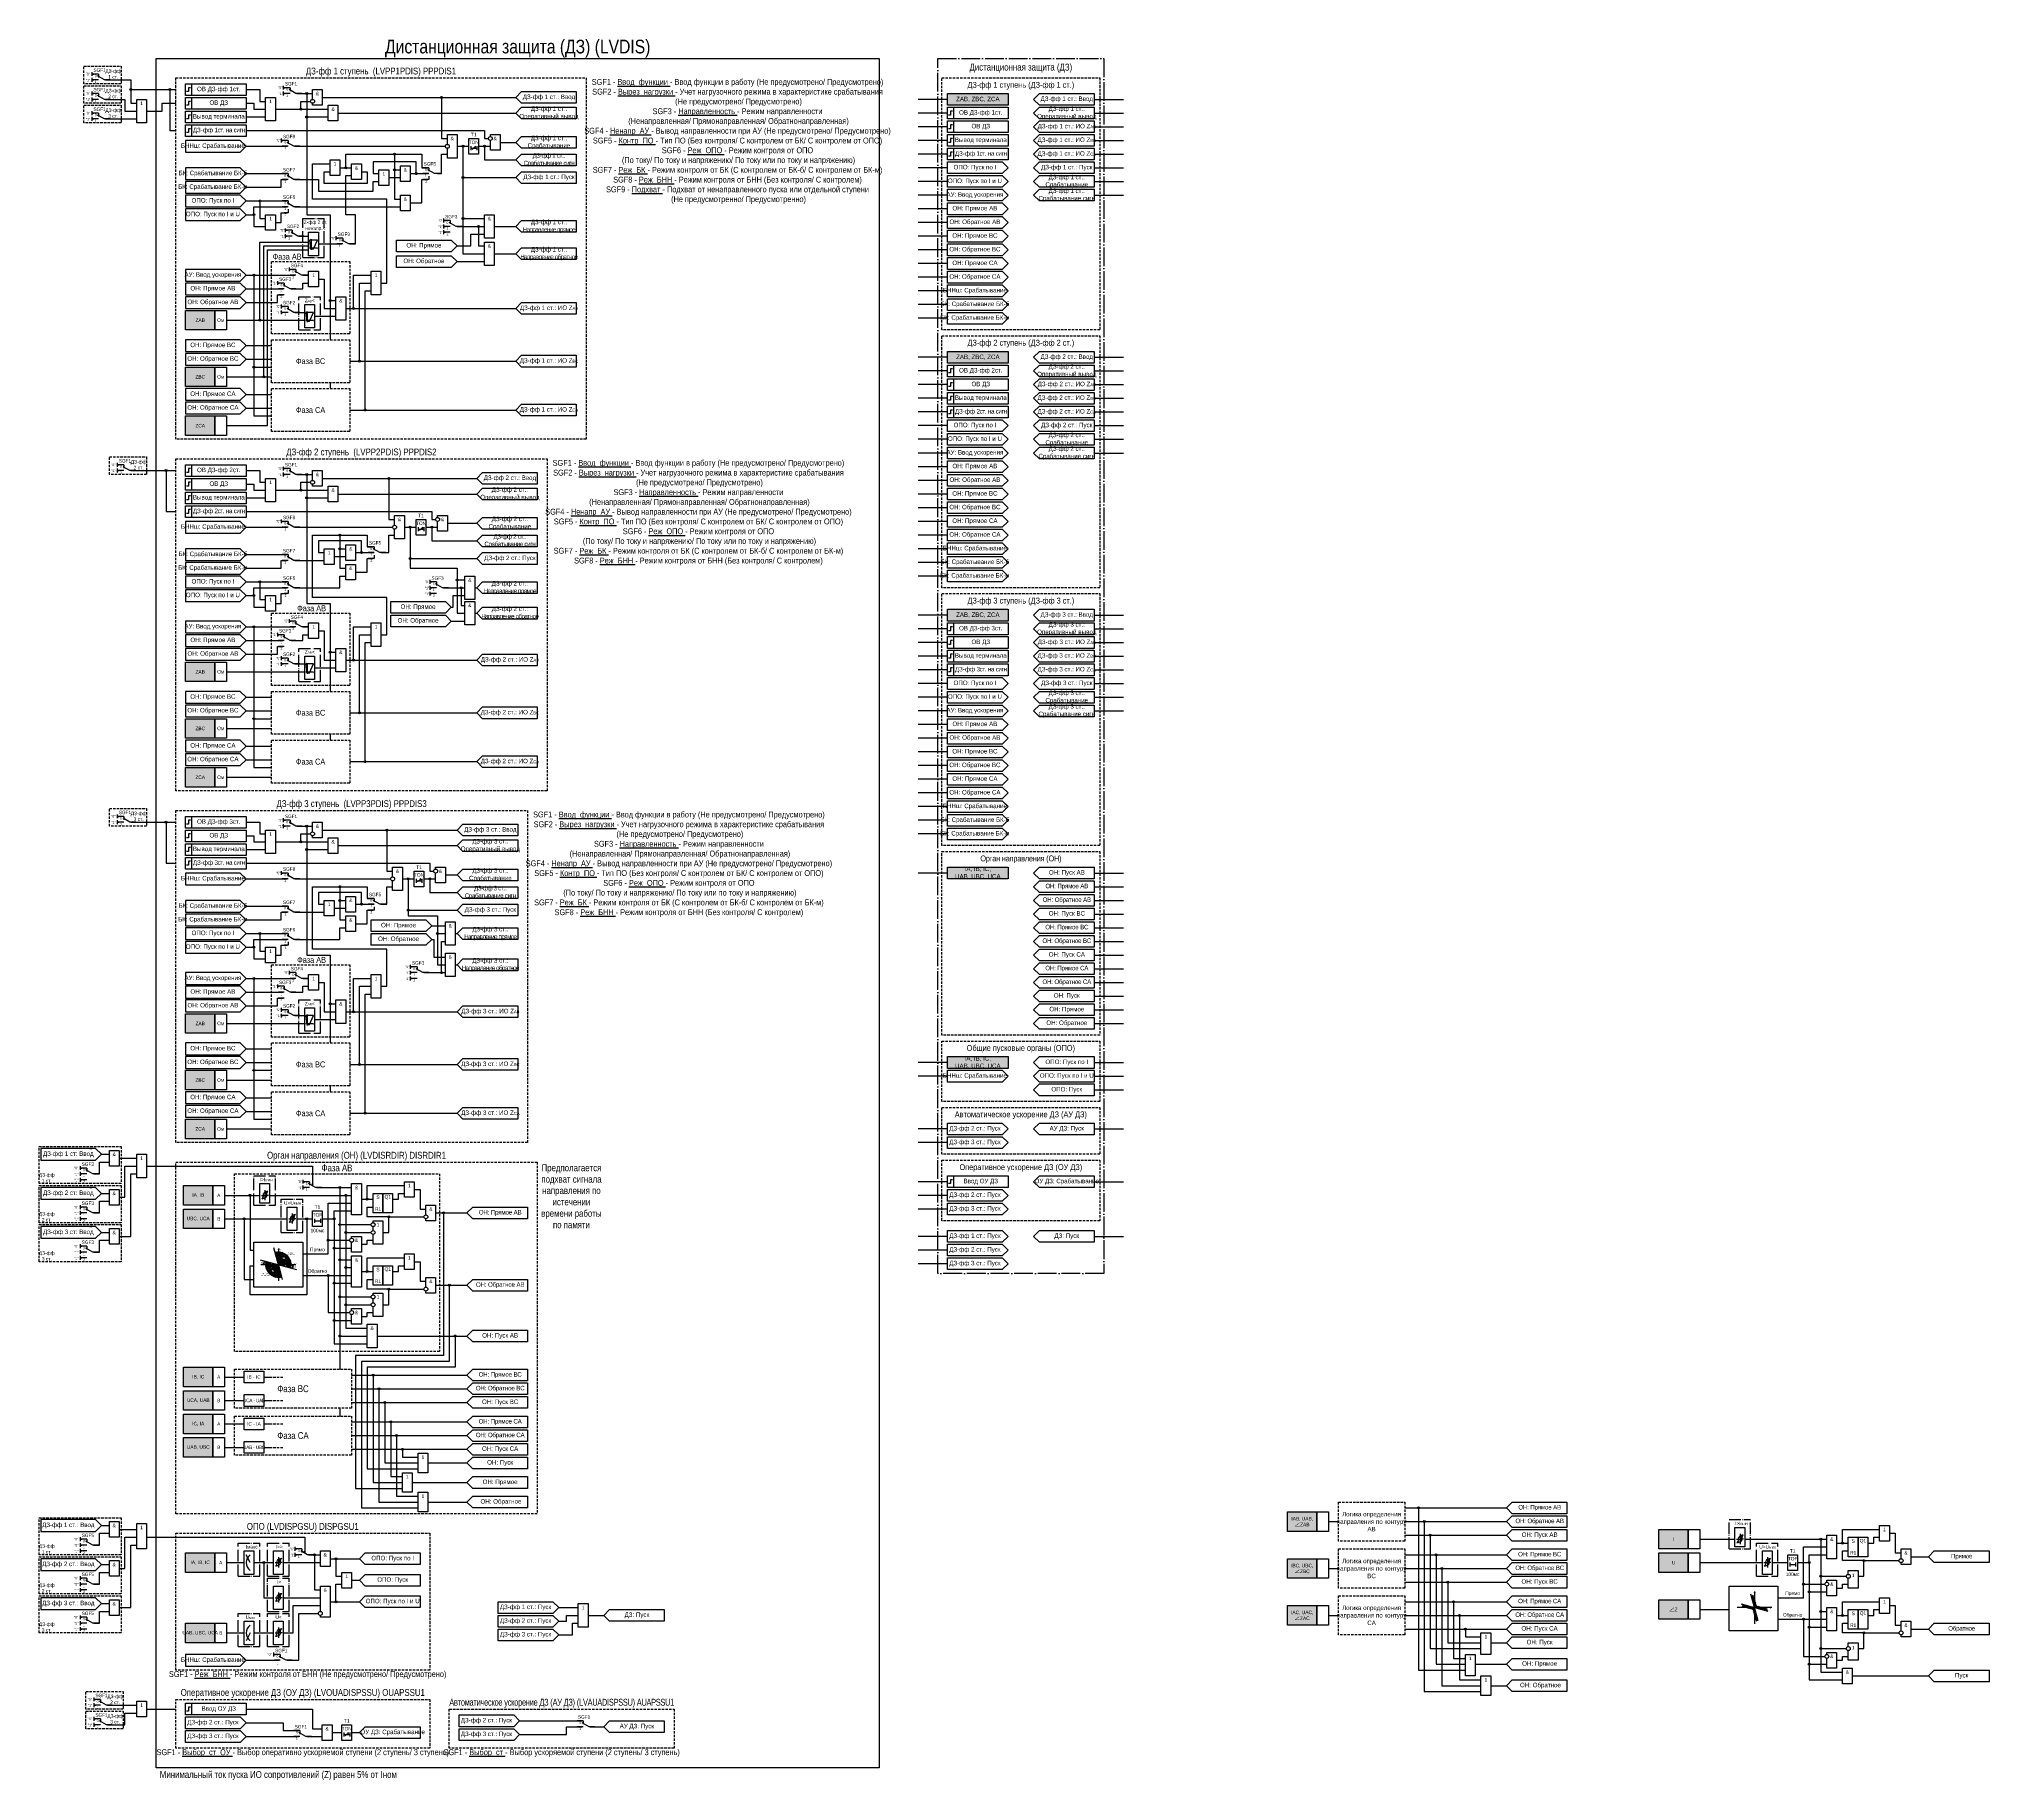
# Model space of a CAD drawing. Header units: millimetres. Extents: x -60 to 938, y -6 to 885.
import ezdxf
from ezdxf.enums import TextEntityAlignment as Align

# ---------------------------------------------------------------- set-up
doc = ezdxf.new("R2010")
doc.units = ezdxf.units.MM
doc.linetypes.add('ACAD_ISO04W100', pattern=[30, 24, -3, 0, -3])
doc.linetypes.add('штриховая2', pattern=[0.375, 0.25, -0.125])
doc.layers.add('TEXT', color=7, linetype='Continuous', lineweight=25)
doc.layers.add('Основная', color=7, linetype='Continuous')
doc.styles.add('1.8_Gost_RD', font='ARIALN.TTF', dxfattribs={"height": 1.8})
doc.styles.add('2.5_Gost_RD', font='ARIALN.TTF', dxfattribs={"height": 2.5})
doc.styles.add('3.5_Gost_RD', font='ARIALN.TTF', dxfattribs={"height": 3.5})
doc.styles.add('5.0_Gost_RD', font='ARIALN.TTF', dxfattribs={"height": 5})
doc.styles.add('Вывод', font='ARIALN.TTF', dxfattribs={"height": 2.5})
doc.styles.add('Компонент', font='ARIALN.TTF', dxfattribs={"height": 3.5})

# ---------------------------------------------------------------- blocks, each defined once
blk = doc.blocks.new('Точка')
at = {"ltscale": 100}
h = blk.add_hatch(color=256, dxfattribs=at)
h.dxf.hatch_style = 1
edge = h.paths.add_edge_path()
edge.add_arc((0, 0), 0.5, 0, 360)
blk.add_circle((0, 0), 0.5, dxfattribs=at)
blk = doc.blocks.new('*U958')
at = {"layer": 'Основная', "color": 0}
blk.add_line((0, 0), (7, 4), dxfattribs=at)
at = {"layer": 'Основная', "ltscale": 0.35}
blk.add_line((6, 6), (6, 2.5), dxfattribs=at)
blk = doc.blocks.new('*U1023')
at = {"layer": 'Основная', "color": 0}
for p, q in [((-3, 6), (-9, 6)), ((-3, 0), (-9, 0)), ((9, 0), (3, 0))]:
    blk.add_line(p, q, dxfattribs=at)
at = {"layer": 'Основная', "ltscale": 0.25, "xscale": -1}
blk.add_blockref('*U958', (3, 0), dxfattribs=at)
at = {"layer": 'Основная'}
for tag, height, style, p in [('В1', 2.5, 'Вывод', (-13, 6)), ('В2', 2.5, 'Вывод', (-6, 4)), ('ОУ', 3.5, 'Компонент', (-2, 10)), ('В3', 2.5, 'Вывод', (-6, -2))]:
    blk.add_attdef(tag, text='', height=height, dxfattribs=dict(at, style=style)).set_placement(p, align=Align.MIDDLE_CENTER)
blk = doc.blocks.new('*U1031')
at = {"layer": 'Основная', "color": 0}
for p, q in [((-3, 6), (-9, 6)), ((-3, 0), (-9, 0)), ((9, 0), (3, 0))]:
    blk.add_line(p, q, dxfattribs=at)
at = {"layer": 'Основная', "ltscale": 0.25, "xscale": -1}
blk.add_blockref('*U958', (3, 0), dxfattribs=at)
at = {"layer": 'Основная'}
for tag, height, style, p in [('В1', 2.5, 'Вывод', (-13, 6)), ('В2', 2.5, 'Вывод', (-6, 4)), ('ОУ', 3.5, 'Компонент', (-2, 10)), ('В3', 2.5, 'Вывод', (-6, -2))]:
    blk.add_attdef(tag, text='', height=height, dxfattribs=dict(at, style=style)).set_placement(p, align=Align.MIDDLE_CENTER)
blk = doc.blocks.new('*U1032')
at = {"layer": 'Основная', "color": 0}
for p, q in [((-3, 6), (-9, 6)), ((-3, 0), (-9, 0)), ((9, 0), (3, 0))]:
    blk.add_line(p, q, dxfattribs=at)
at = {"layer": 'Основная', "ltscale": 0.25, "xscale": -1}
blk.add_blockref('*U958', (3, 0), dxfattribs=at)
at = {"layer": 'Основная'}
for tag, height, style, p in [('В1', 2.5, 'Вывод', (-13, 6)), ('В2', 2.5, 'Вывод', (-6, 4)), ('ОУ', 3.5, 'Компонент', (-2, 10)), ('В3', 2.5, 'Вывод', (-6, -2))]:
    blk.add_attdef(tag, text='', height=height, dxfattribs=dict(at, style=style)).set_placement(p, align=Align.MIDDLE_CENTER)
blk = doc.blocks.new('*U892')
at = {"layer": 'Основная', "linetype": 'ACAD_ISO04W100', "ltscale": 0.25}
for p, q in [((0, 0), (11, 0)), ((0, -17), (0, 0)), ((11, -17), (11, 0)), ((0, -17), (11, -17))]:
    blk.add_line(p, q, dxfattribs=at)
at = {"layer": 'Основная', "style": 'Компонент'}
blk.add_attdef('ОУ', text='', height=3.5, dxfattribs=at).set_placement((11, 0), align=Align.MIDDLE_CENTER)
blk = doc.blocks.new('*U1027')
at = {"layer": 'Основная', "color": 0}
for p, q in [((-3, 6), (-9, 6)), ((-3, 0), (-9, 0)), ((9, 0), (3, 0))]:
    blk.add_line(p, q, dxfattribs=at)
at = {"layer": 'Основная', "ltscale": 0.25, "xscale": -1}
blk.add_blockref('*U958', (3, 0), dxfattribs=at)
at = {"layer": 'Основная'}
for tag, height, style, p in [('В1', 2.5, 'Вывод', (-14, 6)), ('В2', 2.5, 'Вывод', (-6, 4)), ('ОУ', 3.5, 'Компонент', (-2, 10)), ('В3', 2.5, 'Вывод', (-6, -2))]:
    blk.add_attdef(tag, text='', height=height, dxfattribs=dict(at, style=style)).set_placement(p, align=Align.MIDDLE_CENTER)
blk = doc.blocks.new('*U894')
at = {"layer": 'Основная', "linetype": 'ACAD_ISO04W100', "ltscale": 0.25}
for p, q in [((0, 0), (11, 0)), ((0, -20), (0, 0)), ((11, -20), (11, 0)), ((0, -20), (11, -20))]:
    blk.add_line(p, q, dxfattribs=at)
at = {"layer": 'Основная', "style": 'Компонент'}
blk.add_attdef('ОУ', text='', height=3.5, dxfattribs=at).set_placement((11, 0), align=Align.MIDDLE_CENTER)
blk = doc.blocks.new('*U985')
at = {"layer": 'Основная', "color": 0}
for p, q in [((-3, 6), (-9, 6)), ((-3, 0), (-9, 0)), ((9, 0), (3, 0))]:
    blk.add_line(p, q, dxfattribs=at)
at = {"layer": 'Основная', "ltscale": 0.25, "xscale": -1}
blk.add_blockref('*U958', (3, 0), dxfattribs=at)
at = {"layer": 'Основная'}
for tag, height, style, p in [('В1', 2.5, 'Вывод', (-14, 6)), ('В2', 2.5, 'Вывод', (-6, 4)), ('ОУ', 3.5, 'Компонент', (-2, 10)), ('В3', 2.5, 'Вывод', (-6, -2))]:
    blk.add_attdef(tag, text='', height=height, dxfattribs=dict(at, style=style)).set_placement(p, align=Align.MIDDLE_CENTER)
blk = doc.blocks.new('*U1028')
at = {"layer": 'Основная', "linetype": 'ACAD_ISO04W100', "ltscale": 0.25}
for p, q in [((0, 0), (11, 0)), ((0, -17), (0, 0)), ((11, -17), (11, 0)), ((0, -17), (11, -17))]:
    blk.add_line(p, q, dxfattribs=at)
at = {"layer": 'Основная', "style": 'Компонент'}
blk.add_attdef('ОУ', text='', height=3.5, dxfattribs=at).set_placement((11, 0), align=Align.MIDDLE_CENTER)
blk = doc.blocks.new('*U994')
at = {"layer": 'Основная', "color": 0}
for p, q in [((-3, 6), (-9, 6)), ((-3, 0), (-9, 0)), ((9, 0), (3, 0))]:
    blk.add_line(p, q, dxfattribs=at)
at = {"layer": 'Основная', "ltscale": 0.25, "xscale": -1}
blk.add_blockref('*U958', (3, 0), dxfattribs=at)
at = {"layer": 'Основная'}
for tag, height, style, p in [('В1', 2.5, 'Вывод', (-14, 6)), ('В2', 2.5, 'Вывод', (-6, 4)), ('В3', 2.5, 'Вывод', (-6, 4)), ('ОУ', 3.5, 'Компонент', (-2, 10))]:
    blk.add_attdef(tag, text='', height=height, dxfattribs=dict(at, style=style)).set_placement(p, align=Align.MIDDLE_CENTER)
blk = doc.blocks.new('*U1033')
at = {"layer": 'Основная', "linetype": 'ACAD_ISO04W100', "ltscale": 0.25}
for p, q in [((0, 0), (11, 0)), ((0, -15), (0, 0)), ((11, -15), (11, 0)), ((0, -15), (11, -15))]:
    blk.add_line(p, q, dxfattribs=at)
at = {"layer": 'Основная', "style": 'Компонент'}
blk.add_attdef('ОУ', text='', height=3.5, dxfattribs=at).set_placement((11, 0), align=Align.MIDDLE_CENTER)

msp = doc.modelspace()

# ---------------------------------------------------------------- hatches: boundary and pattern name
at = {"ltscale": 100, "true_color": 0xf7941d}
h = msp.add_hatch(color=30, dxfattribs=at)
h.dxf.hatch_style = 1
h.paths.add_polyline_path([(405, 857), (436, 857), (436, 851), (405, 851)])
h = msp.add_hatch(color=30, dxfattribs=at)
h.dxf.hatch_style = 1
h.paths.add_polyline_path([(15, 746), (30, 746), (30, 736), (15, 736)])
h = msp.add_hatch(color=30, dxfattribs=at)
h.dxf.hatch_style = 1
h.paths.add_polyline_path([(405, 725), (436, 725), (436, 719), (405, 719)])
h = msp.add_hatch(color=30, dxfattribs=at)
h.dxf.hatch_style = 1
h.paths.add_polyline_path([(15, 717), (30, 717), (30, 707), (15, 707)])
h = msp.add_hatch(color=30, dxfattribs=at)
h.dxf.hatch_style = 1
h.paths.add_polyline_path([(15, 692), (30, 692), (30, 682), (15, 682)])
h = msp.add_hatch(color=30, dxfattribs=at)
h.dxf.hatch_style = 1
h.paths.add_polyline_path([(405, 593), (436, 593), (436, 587), (405, 587)])
h = msp.add_hatch(color=30, dxfattribs=at)
h.dxf.hatch_style = 1
h.paths.add_polyline_path([(15, 566), (30, 566), (30, 556), (15, 556)])
h = msp.add_hatch(color=30, dxfattribs=at)
h.dxf.hatch_style = 1
h.paths.add_polyline_path([(15, 537), (30, 537), (30, 527), (15, 527)])
h = msp.add_hatch(color=30, dxfattribs=at)
h.dxf.hatch_style = 1
h.paths.add_polyline_path([(15, 512), (30, 512), (30, 502), (15, 502)])
h = msp.add_hatch(color=30, dxfattribs=at)
h.dxf.hatch_style = 1
h.paths.add_polyline_path([(405, 461), (436, 461), (436, 455), (405, 455)])
h = msp.add_hatch(color=30, dxfattribs=at)
h.dxf.hatch_style = 1
h.paths.add_polyline_path([(15, 386), (30, 386), (30, 376), (15, 376)])
h = msp.add_hatch(color=30, dxfattribs=at)
h.dxf.hatch_style = 1
h.paths.add_polyline_path([(405, 364), (436, 364), (436, 358), (405, 358)])
h = msp.add_hatch(color=30, dxfattribs=at)
h.dxf.hatch_style = 1
h.paths.add_polyline_path([(15, 357), (30, 357), (30, 347), (15, 347)])
h = msp.add_hatch(color=30, dxfattribs=at)
h.dxf.hatch_style = 1
h.paths.add_polyline_path([(15, 332), (30, 332), (30, 322), (15, 322)])
h = msp.add_hatch(color=30, dxfattribs=at)
h.dxf.hatch_style = 1
h.paths.add_polyline_path([(14, 298), (29, 298), (29, 288), (14, 288)])
h = msp.add_hatch(color=30, dxfattribs=at)
h.dxf.hatch_style = 1
h.paths.add_polyline_path([(14, 286), (29, 286), (29, 276), (14, 276)])
at = {"ltscale": 100}
h = msp.add_hatch(dxfattribs=at)
h.set_pattern_fill('ANSI31', color=256, scale=0.1)
h.set_pattern_definition([(45, (-1318.5295, -890.2334), (-0.224506403, 0.224506403), [])])
edge = h.paths.add_edge_path(flags=17)
edge.add_arc((62.5, 257.5), 3.27, 345, 465)
edge.add_line((61.65, 260.66), (62.43, 257.76))
edge.add_arc((62.5, 257.5), 0.267, -15.02331, 105.02331, ccw=False)
edge.add_line((62.76, 257.43), (65.66, 256.65))
edge = h.paths.add_edge_path(flags=17)
edge.add_arc((62.5, 257.5), 3.27, 165, 285)
edge.add_line((63.35, 254.34), (62.57, 257.24))
edge.add_arc((62.5, 257.5), 0.266, 164.83445, 285.16555, ccw=False)
edge.add_line((62.24, 257.57), (59.34, 258.35))
edge = h.paths.add_edge_path()
edge.add_line((60.27, 253.61), (59.14, 253.61))
edge.add_line((59.14, 253.61), (59.14, 253.61))
edge.add_line((59.14, 253.61), (59.14, 253.61))
edge.add_line((59.14, 253.61), (59.13, 253.61))
edge.add_line((59.13, 253.61), (59.13, 254.71))
edge.add_line((59.13, 254.71), (59.61, 254.71))
edge.add_arc((62.5, 257.5), 4.01, 164.97659, 224.01409, ccw=False)
edge.add_line((58.62, 258.54), (56.04, 259.23))
edge.add_arc((62.5, 257.5), 6.68, 165, 285)
edge.add_line((64.23, 251.04), (63.54, 253.62))
edge.add_arc((62.5, 257.49), 4, 236.16443, 285.07935, ccw=False)
edge.add_line((60.27, 254.16), (60.27, 253.61))
edge = h.paths.add_edge_path()
edge.add_line((65.86, 261.38), (65.86, 261.38))
edge.add_line((65.86, 261.38), (65.86, 260.23))
edge.add_line((65.86, 260.23), (65.44, 260.23))
edge.add_arc((62.49, 257.5), 4.02, -14.95657, 42.82386, ccw=False)
edge.add_line((66.38, 256.46), (68.96, 255.77))
edge.add_arc((62.5, 257.5), 6.68, 345, 465)
edge.add_line((60.77, 263.96), (61.46, 261.38))
edge.add_arc((62.5, 257.49), 4.02, 57.36155, 104.93793, ccw=False)
edge.add_line((64.67, 260.88), (64.67, 261.38))
edge.add_line((64.67, 261.38), (65.85, 261.38))
edge.add_line((65.85, 261.38), (65.86, 261.38))
edge.add_line((65.86, 261.38), (65.86, 261.38))
h = msp.add_hatch(color=256, dxfattribs=at)
h.dxf.hatch_style = 1
h.paths.add_polyline_path([(61.56, 261), (62.27, 260.99, -0.305173), (62.16, 261.1)])
h.paths.add_polyline_path([(61.56, 261), (62.16, 261.1, -0.305173), (62.22, 261.23)])
h = msp.add_hatch(color=256, dxfattribs=at)
h.dxf.hatch_style = 1
h.paths.add_polyline_path([(62.5, 265.75), (62.38, 265.06, -0.305173), (62.5, 265.14)])
h.paths.add_polyline_path([(62.5, 265.75), (62.5, 265.14, -0.305173), (62.62, 265.06)])
h = msp.add_hatch(color=256, dxfattribs=at)
h.dxf.hatch_style = 1
h.paths.add_polyline_path([(55.05, 257.5), (54.96, 258.2, 0.305173), (55.08, 258.11)])
h.paths.add_polyline_path([(55.05, 257.5), (55.08, 258.11, 0.305173), (55.2, 258.19)])
h = msp.add_hatch(color=256, dxfattribs=at)
h.dxf.hatch_style = 1
h.paths.add_polyline_path([(55.31, 259.43), (55.28, 258.73, 0.305173), (55.18, 258.83)])
h.paths.add_polyline_path([(55.31, 259.43), (55.18, 258.83, 0.305173), (55.04, 258.78)])
h = msp.add_hatch(color=256, dxfattribs=at)
h.dxf.hatch_style = 1
h.paths.add_polyline_path([(58.88, 257.5), (58.82, 256.8, -0.305173), (58.93, 256.89)])
h.paths.add_polyline_path([(58.88, 257.5), (58.93, 256.89, -0.305173), (59.06, 256.82)])
h = msp.add_hatch(color=256, dxfattribs=at)
h.dxf.hatch_style = 1
h.paths.add_polyline_path([(63.44, 254), (62.73, 254, -0.305173), (62.84, 253.89)])
h.paths.add_polyline_path([(63.44, 254), (62.84, 253.89, -0.305173), (62.78, 253.76)])
h = msp.add_hatch(color=256, dxfattribs=at)
h.dxf.hatch_style = 1
h.paths.add_polyline_path([(66.12, 257.5), (66.18, 258.2, -0.305173), (66.07, 258.11)])
h.paths.add_polyline_path([(66.12, 257.5), (66.07, 258.11, -0.305173), (65.94, 258.18)])
h = msp.add_hatch(color=256, dxfattribs=at)
h.dxf.hatch_style = 1
h.paths.add_polyline_path([(69.69, 255.57), (69.96, 256.22, -0.305173), (69.83, 256.17)])
h.paths.add_polyline_path([(69.69, 255.57), (69.83, 256.17, -0.305173), (69.73, 256.27)])
h = msp.add_hatch(color=256, dxfattribs=at)
h.dxf.hatch_style = 1
h.paths.add_polyline_path([(69.95, 257.5), (69.79, 256.82, -0.305173), (69.92, 256.89)])
h.paths.add_polyline_path([(69.95, 257.5), (69.92, 256.89, -0.305173), (70.04, 256.8)])
h = msp.add_hatch(color=256, dxfattribs=at)
h.dxf.hatch_style = 1
h.paths.add_polyline_path([(71.44, 257.5), (70.74, 257.62, -0.305173), (70.83, 257.5)])
h.paths.add_polyline_path([(71.44, 257.5), (70.83, 257.5, -0.305173), (70.74, 257.38)])
at = {"ltscale": 100, "true_color": 0xf7941d}
h = msp.add_hatch(color=30, dxfattribs=at)
h.dxf.hatch_style = 1
h.paths.add_polyline_path([(14, 205), (29, 205), (29, 195), (14, 195)])
h = msp.add_hatch(color=30, dxfattribs=at)
h.dxf.hatch_style = 1
h.paths.add_polyline_path([(14, 193), (29, 193), (29, 183), (14, 183)])
h = msp.add_hatch(color=30, dxfattribs=at)
h.dxf.hatch_style = 1
h.paths.add_polyline_path([(14, 181), (29, 181), (29, 171), (14, 171)])
h = msp.add_hatch(color=30, dxfattribs=at)
h.dxf.hatch_style = 1
h.paths.add_polyline_path([(14, 169), (29, 169), (29, 159), (14, 159)])
at = {"ltscale": 100, "true_color": 0xef8637}
h = msp.add_hatch(color=30, dxfattribs=at)
h.dxf.hatch_style = 1
h.paths.add_polyline_path([(579, 131), (594, 131), (594, 121), (579, 121)])
h = msp.add_hatch(color=30, dxfattribs=at)
h.dxf.hatch_style = 1
h.paths.add_polyline_path([(769, 122), (784, 122), (784, 112), (769, 112)])
at = {"ltscale": 100, "true_color": 0xf7941d}
h = msp.add_hatch(color=30, dxfattribs=at)
h.dxf.hatch_style = 1
h.paths.add_polyline_path([(15, 110), (30, 110), (30, 100), (15, 100)])
at = {"ltscale": 100, "true_color": 0xef8637}
h = msp.add_hatch(color=30, dxfattribs=at)
h.dxf.hatch_style = 1
h.paths.add_polyline_path([(769, 110), (784, 110), (784, 100), (769, 100)])
h = msp.add_hatch(color=30, dxfattribs=at)
h.dxf.hatch_style = 1
h.paths.add_polyline_path([(579, 107), (594, 107), (594, 97), (579, 97)])
at = {"ltscale": 100}
h = msp.add_hatch(color=256, dxfattribs=at)
h.dxf.hatch_style = 1
h.paths.add_polyline_path([(818, 90.25), (817.88, 89.56, -0.305173), (818, 89.64)])
h.paths.add_polyline_path([(818, 90.25), (818, 89.64, -0.305173), (818.12, 89.56)])
at = {"ltscale": 100, "true_color": 0xef8637}
h = msp.add_hatch(color=30, dxfattribs=at)
h.dxf.hatch_style = 1
h.paths.add_polyline_path([(579, 83), (594, 83), (594, 73), (579, 73)])
h = msp.add_hatch(color=30, dxfattribs=at)
h.dxf.hatch_style = 1
h.paths.add_polyline_path([(769, 86), (784, 86), (784, 76), (769, 76)])
at = {"ltscale": 100}
h = msp.add_hatch(dxfattribs=at)
h.set_pattern_fill('ANSI31', color=256, scale=0.18)
h.set_pattern_definition([(45, (-316, -102), (-0.40411153, 0.40411153), [])])
edge = h.paths.add_edge_path()
edge.add_line((824.7, 81.47), (819, 83))
edge.add_line((819, 83), (817.56, 88.36))
edge.add_arc((818.07, 81.74), 6.64, 94.37174, 105)
edge.add_line((816.35, 88.15), (818, 82))
edge.add_line((818, 82), (824.54, 80.25))
edge.add_arc((818.07, 81.74), 6.64, 347.01769, 357.68813)
edge = h.paths.add_edge_path()
edge.add_line((811.47, 82.48), (817, 81))
edge.add_line((817, 81), (818.58, 75.12))
edge.add_arc((818.07, 81.74), 6.64, 274.37174, 285)
edge.add_line((819.79, 75.33), (818, 82))
edge.add_line((818, 82), (811.72, 83.68))
edge.add_arc((818.07, 81.74), 6.64, 162.98231, 173.5822)
h = msp.add_hatch(color=256, dxfattribs=at)
h.dxf.hatch_style = 1
h.paths.add_polyline_path([(826.94, 82), (826.24, 82.12, -0.305173), (826.33, 82)])
h.paths.add_polyline_path([(826.94, 82), (826.33, 82, -0.305173), (826.24, 81.88)])
at = {"ltscale": 100, "true_color": 0xf7941d}
h = msp.add_hatch(color=30, dxfattribs=at)
h.dxf.hatch_style = 1
h.paths.add_polyline_path([(15, 74), (30, 74), (30, 64), (15, 64)])

# ---------------------------------------------------------------- linework, layer by layer
at = {"color": 6, "ltscale": 100}
for p, q in [((-33, 868), (-33, 866)), ((-33, 867), (-32, 867)), ((-33, 865), (-33, 863)), ((-33, 864), (-32, 864)), ((-33, 858), (-33, 856)), ((-33, 857), (-32, 857)), ((-33, 855), (-33, 853)), ((-33, 854), (-32, 854)), ((-33, 848), (-33, 846)), ((-33, 847), (-32, 847)), ((-33, 845), (-33, 843)), ((-33, 844), (-32, 844)), ((-20, 668), (-20, 666)), ((-20, 667), (-19, 667)), ((-20, 665), (-20, 663)), ((-20, 664), (-19, 664)), ((-20, 488), (-20, 486)), ((-20, 487), (-19, 487)), ((-20, 485), (-20, 483)), ((-20, 484), (-19, 484)), ((-34, 317), (-33, 317)), ((-39, 308), (-39, 306)), ((-39, 307), (-38, 307)), ((-39, 305), (-39, 303)), ((-39, 304), (-38, 304)), ((-39, 302), (-39, 300)), ((-39, 301), (-38, 301)), ((-35.5, 301), (-38.5, 301)), ((-34, 297), (-33, 297)), ((-39, 288), (-39, 286)), ((-39, 287), (-38, 287)), ((-39, 285), (-39, 283)), ((-39, 284), (-38, 284)), ((-39, 282), (-39, 280)), ((-39, 281), (-38, 281)), ((-35.5, 281), (-38.5, 281)), ((-34, 277), (-33, 277)), ((-39, 268), (-39, 266)), ((-39, 267), (-38, 267)), ((-39, 265), (-39, 263)), ((-39, 264), (-38, 264)), ((-39, 262), (-39, 260)), ((-39, 261), (-38, 261)), ((-35.5, 261), (-38.5, 261)), ((-39, 118), (-39, 116)), ((-39, 117), (-38, 117)), ((-39, 115), (-39, 113)), ((-39, 114), (-38, 114)), ((-39, 112), (-39, 110)), ((-39, 111), (-38, 111)), ((-35.5, 111), (-38.5, 111)), ((-39, 98), (-39, 96)), ((-39, 97), (-38, 97)), ((-39, 95), (-39, 93)), ((-39, 94), (-38, 94)), ((-39, 92), (-39, 90)), ((-39, 91), (-38, 91)), ((-35.5, 91), (-38.5, 91)), ((-39, 78), (-39, 76)), ((-39, 77), (-38, 77)), ((-39, 75), (-39, 73)), ((-39, 74), (-38, 74)), ((-39, 72), (-39, 70)), ((-39, 71), (-38, 71)), ((-35.5, 71), (-38.5, 71)), ((-32, 36), (-32, 34)), ((-32, 35), (-31, 35)), ((-32, 33), (-32, 31)), ((-32, 32), (-31, 32)), ((-32, 26), (-32, 24)), ((-32, 25), (-31, 25)), ((-32, 23), (-32, 21)), ((-32, 22), (-31, 22))]:
    msp.add_line(p, q, dxfattribs=at)
at = {"ltscale": 100}
for p, q in [((65, 861), (65, 859)), ((65, 860), (66, 860)), ((65, 858), (65, 856)), ((65, 857), (66, 857)), ((405, 854), (390, 854)), ((480, 854), (495, 854)), ((405, 847), (390, 847)), ((405, 840), (390, 840)), ((480, 847), (495, 847)), ((480, 840), (495, 840)), ((64, 834), (64, 832)), ((64, 833), (65, 833)), ((405, 833), (390, 833)), ((480, 833), (495, 833)), ((405, 826), (390, 826)), ((405, 819), (390, 819)), ((480, 826), (495, 826)), ((480, 819), (495, 819)), ((405, 812), (390, 812)), ((480, 812), (495, 812)), ((405, 805), (390, 805)), ((480, 805), (495, 805)), ((147, 793), (147, 791)), ((147, 792), (148, 792)), ((147, 790), (147, 788)), ((147, 789), (148, 789)), ((405, 798), (390, 798)), ((405, 791), (390, 791)), ((66, 788), (66, 786)), ((66, 787), (67, 787)), ((66, 785), (66, 783)), ((66, 784), (67, 784)), ((92, 784), (92, 782)), ((92, 783), (93, 783)), ((147, 787), (147, 785)), ((147, 786), (148, 786)), ((150.5, 786), (147.5, 786)), ((405, 784), (390, 784)), ((405, 777), (390, 777)), ((405, 770), (390, 770)), ((62, 761), (62, 759)), ((62, 760), (63, 760)), ((68, 768), (68, 766)), ((68, 767), (69, 767)), ((405, 763), (390, 763)), ((65.5, 754), (62.5, 754)), ((64, 749), (64, 747)), ((405, 756), (390, 756)), ((405, 749), (390, 749)), ((64, 748), (65, 748)), ((64, 746), (64, 744)), ((64, 745), (65, 745)), ((405, 742), (390, 742)), ((405, 722), (390, 722)), ((480, 722), (495, 722)), ((405, 715), (390, 715)), ((480, 715), (495, 715)), ((405, 708), (390, 708)), ((405, 701), (390, 701)), ((480, 708), (495, 708)), ((480, 701), (495, 701)), ((405, 694), (390, 694)), ((480, 694), (495, 694)), ((405, 687), (390, 687)), ((405, 680), (390, 680)), ((480, 687), (495, 687)), ((480, 680), (495, 680)), ((405, 673), (390, 673)), ((480, 673), (495, 673)), ((65, 666), (65, 664)), ((65, 665), (66, 665)), ((65, 663), (65, 661)), ((65, 662), (66, 662)), ((405, 666), (390, 666)), ((405, 659), (390, 659)), ((405, 652), (390, 652)), ((64, 639), (64, 637)), ((405, 645), (390, 645)), ((64, 638), (65, 638)), ((405, 638), (390, 638)), ((405, 631), (390, 631)), ((405, 624), (390, 624)), ((405, 617), (390, 617)), ((405, 610), (390, 610)), ((140, 608), (140, 606)), ((140, 607), (141, 607)), ((140, 605), (140, 603)), ((140, 604), (141, 604)), ((140, 602), (140, 600)), ((140, 601), (141, 601)), ((143.5, 601), (140.5, 601)), ((405, 590), (390, 590)), ((480, 590), (495, 590)), ((62, 581), (62, 579)), ((62, 580), (63, 580)), ((68, 588), (68, 586)), ((68, 587), (69, 587)), ((405, 583), (390, 583)), ((480, 583), (495, 583)), ((65.5, 574), (62.5, 574)), ((64, 569), (64, 567)), ((405, 576), (390, 576)), ((405, 569), (390, 569)), ((480, 576), (495, 576)), ((480, 569), (495, 569)), ((64, 568), (65, 568)), ((64, 566), (64, 564)), ((64, 565), (65, 565)), ((405, 562), (390, 562)), ((480, 562), (495, 562)), ((405, 555), (390, 555)), ((480, 555), (495, 555)), ((405, 548), (390, 548)), ((405, 541), (390, 541)), ((480, 548), (495, 548)), ((480, 541), (495, 541)), ((405, 534), (390, 534)), ((405, 527), (390, 527)), ((405, 520), (390, 520)), ((405, 513), (390, 513)), ((405, 506), (390, 506)), ((405, 499), (390, 499)), ((405, 492), (390, 492)), ((65, 486), (65, 484)), ((65, 485), (66, 485)), ((65, 483), (65, 481)), ((65, 482), (66, 482)), ((405, 485), (390, 485)), ((405, 478), (390, 478)), ((64, 459), (64, 457)), ((64, 458), (65, 458)), ((405, 458), (390, 458)), ((480, 458), (495, 458)), ((480, 451), (495, 451)), ((480, 444), (495, 444)), ((480, 437), (495, 437)), ((480, 430), (495, 430)), ((480, 423), (495, 423)), ((130, 411), (130, 409)), ((130, 410), (131, 410)), ((480, 416), (495, 416)), ((62, 401), (62, 399)), ((62, 400), (63, 400)), ((68, 408), (68, 406)), ((68, 407), (69, 407)), ((130, 408), (130, 406)), ((130, 407), (131, 407)), ((130, 405), (130, 403)), ((130, 404), (131, 404)), ((133.5, 404), (130.5, 404)), ((480, 409), (495, 409)), ((480, 402), (495, 402)), ((65.5, 394), (62.5, 394)), ((480, 395), (495, 395)), ((64, 389), (64, 387)), ((64, 388), (65, 388)), ((64, 386), (64, 384)), ((64, 385), (65, 385)), ((480, 388), (495, 388)), ((480, 381), (495, 381)), ((405, 361), (390, 361)), ((480, 361), (495, 361)), ((405, 354), (390, 354)), ((480, 354), (495, 354)), ((480, 347), (495, 347)), ((405, 327), (390, 327)), ((405, 320), (390, 320)), ((480, 327), (495, 327)), ((75, 301), (75, 299)), ((75, 300), (76, 300)), ((405, 300), (390, 300)), ((480, 300), (495, 300)), ((75, 298), (75, 296)), ((75, 297), (76, 297)), ((405, 293), (390, 293)), ((405, 286), (390, 286)), ((405, 272), (390, 272)), ((480, 272), (495, 272)), ((62.5, 257.5), (60.18, 266.15)), ((61.56, 261), (62.22, 261.23)), ((61.56, 261), (62.27, 260.99)), ((62.5, 265.75), (62.38, 265.06)), ((62.5, 265.75), (62.5, 249.25)), ((62.5, 265.75), (62.62, 265.06)), ((405, 265), (390, 265)), ((71.44, 257.5), (53.56, 257.5)), ((55.05, 257.5), (54.96, 258.2)), ((55.31, 259.43), (55.04, 258.78)), ((55.05, 257.5), (55.2, 258.19)), ((55.31, 259.43), (55.28, 258.73)), ((58.88, 257.5), (58.82, 256.8)), ((58.88, 257.5), (59.06, 256.82)), ((62.5, 257.5), (64.52, 249.95)), ((63.44, 254), (62.73, 254)), ((63.44, 254), (62.78, 253.76)), ((66.12, 257.5), (65.94, 258.18)), ((66.12, 257.5), (66.18, 258.2)), ((69.69, 255.57), (69.73, 256.27)), ((69.69, 255.57), (69.96, 256.22)), ((69.95, 257.5), (69.79, 256.82)), ((69.95, 257.5), (70.04, 256.8)), ((71.44, 257.5), (70.74, 257.62)), ((71.44, 257.5), (70.74, 257.38)), ((405, 258), (390, 258)), ((71, 113), (71, 111)), ((71, 112), (72, 112)), ((71, 110), (71, 108)), ((71, 109), (72, 109)), ((818, 90.25), (817.88, 89.56)), ((818, 90.25), (818, 73.75)), ((818, 90.25), (818.12, 89.56)), ((790, 81), (805, 81)), ((826.94, 82), (809.06, 82)), ((811.17, 83.83), (824.83, 80.17)), ((819.83, 75.17), (816.17, 88.83)), ((826.94, 82), (826.24, 82.12)), ((826.94, 82), (826.24, 81.88)), ((60, 59), (60, 57)), ((60, 58), (61, 58))]:
    msp.add_line(p, q, dxfattribs=at)
at = {"color": 7, "ltscale": 100}
for p, q in [((161.7, 828.46), (163.37, 829.95)), ((163.37, 829.95), (162.85, 829.73)), ((163.37, 829.95), (163.11, 829.48)), ((134.7, 633.46), (136.37, 634.95)), ((136.37, 634.95), (135.85, 634.73)), ((136.37, 634.95), (136.11, 634.48)), ((133.7, 453.46), (135.37, 454.95)), ((135.37, 454.95), (134.85, 454.73)), ((135.37, 454.95), (135.11, 454.48)), ((53.79, 293), (55.6, 293)), ((54.81, 293), (56.49, 293)), ((57.42, 293), (55.6, 293)), ((67.79, 281), (69.6, 281)), ((68.81, 281), (70.49, 281)), ((71.42, 281), (69.6, 281)), ((808.79, 117), (810.6, 117)), ((809.81, 117), (811.49, 117)), ((812.42, 117), (810.6, 117)), ((48, 105), (46, 109)), ((60.79, 105), (62.6, 105)), ((64.42, 105), (62.6, 105)), ((822.79, 105), (824.6, 105)), ((823.81, 105), (825.49, 105)), ((826.42, 105), (824.6, 105)), ((60.79, 87), (62.6, 87)), ((64.42, 87), (62.6, 87)), ((48, 69), (46, 65)), ((60.79, 69), (62.6, 69)), ((64.42, 69), (62.6, 69)), ((96.7, 16.46), (98.37, 17.95)), ((98.37, 17.95), (97.85, 17.73)), ((98.37, 17.95), (98.11, 17.48))]:
    msp.add_line(p, q, dxfattribs=at)
for p, q in [((55.6, 295.72), (55.6, 290.52)), ((69.6, 283.72), (69.6, 278.52)), ((810.6, 119.72), (810.6, 114.52)), ((62.6, 107.72), (62.6, 102.52)), ((824.6, 107.72), (824.6, 102.52)), ((62.6, 89.72), (62.6, 84.52)), ((62.6, 71.72), (62.6, 66.52))]:
    msp.add_line(p, q)
at = {"color": 6, "linetype": 'штриховая2', "ltscale": 5}
for p, q in [((58, 200), (65, 200)), ((58, 188), (65, 188)), ((58, 176), (65, 176)), ((58, 164), (65, 164))]:
    msp.add_line(p, q, dxfattribs=at)
for points in [[(-37, 871), (-18, 871), (-18, 862), (-37, 862)], [(-37, 861), (-18, 861), (-18, 852), (-37, 852)], [(-37, 851), (-18, 851), (-18, 842), (-37, 842)], [(-24, 671), (-5, 671), (-5, 662), (-24, 662)], [(-24, 491), (-5, 491), (-5, 482), (-24, 482)], [(-60, 318), (-18, 318), (-18, 299), (-60, 299)], [(-60, 298), (-18, 298), (-18, 279), (-60, 279)], [(-60, 278), (-18, 278), (-18, 259), (-60, 259)], [(-60, 128), (-18, 128), (-18, 109), (-60, 109)], [(-60, 108), (-18, 108), (-18, 89), (-60, 89)], [(-60, 88), (-18, 88), (-18, 69), (-60, 69)], [(-36, 39), (-17, 39), (-17, 30), (-36, 30)], [(-36, 29), (-17, 29), (-17, 20), (-36, 20)]]:
    msp.add_lwpolyline(points, close=True, dxfattribs=at)
at = {"color": 3, "ltscale": 100}
msp.add_lwpolyline([(0, 875), (370, 875), (370, 0), (0, 0)], close=True, dxfattribs=at)
at = {"color": 251, "linetype": 'ACAD_ISO04W100', "lineweight": 30, "ltscale": 0.4, "true_color": 0x58595b}
msp.add_lwpolyline([(400, 875), (485, 875), (485, 253), (400, 253)], close=True, dxfattribs=at)
at = {"color": 6, "ltscale": 100}
for points in [[(-26, 864), (-13, 864), (-13, 852), (-10, 852)], [(-26, 864), (-13, 864), (-13, 859), (10, 859)], [(-13, 859), (7, 859), (7, 838), (10, 838)], [(-26, 854), (-16, 854), (-16, 848), (-10, 848)], [(-5, 848), (3, 848), (3, 852), (10, 852)], [(-26, 844), (-10, 844)], [(-13, 664), (10, 664)], [(-13, 664), (5, 664), (5, 643), (10, 643)], [(-13, 484), (10, 484)], [(-13, 484), (5, 484), (5, 463), (10, 463)], [(-28, 314), (-31, 317), (-59, 317), (-59, 311), (-31, 311), (-28, 314)], [(-32, 304), (-29, 304), (-29, 310), (-24, 310)], [(-28, 314), (-24, 314)], [(-19, 312), (-10, 312)], [(-19, 292), (-16, 292), (-16, 308), (-10, 308)], [(-19, 272), (-13, 272), (-13, 304), (-10, 304)], [(-5, 308), (80, 308), (80, 297.86)], [(-28, 294), (-31, 297), (-59, 297), (-59, 291), (-31, 291), (-28, 294)], [(-32, 284), (-29, 284), (-29, 290), (-24, 290)], [(-28, 294), (-24, 294)], [(79.72, 299), (80, 297.86), (80.28, 299)], [(-28, 274), (-31, 277), (-59, 277), (-59, 271), (-31, 271), (-28, 274)], [(-32, 264), (-29, 264), (-29, 270), (-24, 270)], [(-28, 274), (-24, 274)], [(55, 200), (58, 200)], [(55, 188), (58, 188)], [(55, 176), (58, 176)], [(55, 164), (58, 164)], [(-28, 124), (-31, 127), (-59, 127), (-59, 121), (-31, 121), (-28, 124)], [(-32, 114), (-29, 114), (-29, 120), (-24, 120)], [(-28, 124), (-24, 124)], [(-19, 122), (-10, 122)], [(-19, 102), (-16, 102), (-16, 118), (-10, 118)], [(-19, 82), (-13, 82), (-13, 114), (-10, 114)], [(-5, 118), (76, 118), (76, 109.86)], [(75.72, 111), (76, 109.86), (76.28, 111)], [(-28, 104), (-31, 107), (-59, 107), (-59, 101), (-31, 101), (-28, 104)], [(-32, 94), (-29, 94), (-29, 100), (-24, 100)], [(-28, 104), (-24, 104)], [(-28, 84), (-31, 87), (-59, 87), (-59, 81), (-31, 81), (-28, 84)], [(-32, 74), (-29, 74), (-29, 80), (-24, 80)], [(-28, 84), (-24, 84)], [(-25, 32), (-10, 32)], [(-5, 30), (10, 30)], [(-25, 22), (-16, 22), (-16, 28), (-10, 28)]]:
    msp.add_lwpolyline(points, dxfattribs=at)
at = {"linetype": 'штриховая2', "ltscale": 5}
for points in [[(10, 865), (220, 865), (220, 680), (10, 680)], [(402, 865), (483, 865), (483, 736), (402, 736)], [(402, 733), (483, 733), (483, 604), (402, 604)], [(10, 670), (200, 670), (200, 500), (10, 500)], [(402, 601), (483, 601), (483, 472), (402, 472)], [(10, 490), (190, 490), (190, 320), (10, 320)], [(402, 469), (483, 469), (483, 375), (402, 375)], [(402, 372), (483, 372), (483, 341), (402, 341)], [(402, 338), (483, 338), (483, 314), (402, 314)], [(402, 311), (483, 311), (483, 280), (402, 280)], [(10, 120), (140, 120), (140, 50), (10, 50)], [(10, 35), (140, 35), (140, 10), (10, 10)], [(150, 30), (265, 30), (265, 10), (150, 10)]]:
    msp.add_lwpolyline(points, close=True, dxfattribs=at)
at = {"ltscale": 100}
for points in [[(15, 862), (18, 862), (18, 856), (15, 856)], [(15, 862), (46, 862), (46, 856), (15, 856)], [(15, 855), (18, 855), (18, 849), (15, 849)], [(15, 855), (46, 855), (46, 849), (15, 849)], [(56, 855), (61, 855), (61, 843), (56, 843)], [(88, 851), (93, 851), (93, 843), (88, 843)], [(215, 852), (187, 852), (184, 855), (187, 858), (215, 858)], [(187, 850), (215, 850), (215, 844), (187, 844), (184, 847)], [(405, 857), (436, 857), (436, 851), (405, 851)], [(405, 850), (408, 850), (408, 844), (405, 844)], [(405, 850), (436, 850), (436, 844), (405, 844)], [(480, 851), (452, 851), (449, 854), (452, 857), (480, 857)], [(452, 850), (480, 850), (480, 844), (452, 844), (449, 847)], [(15, 848), (18, 848), (18, 842), (15, 842)], [(15, 848), (46, 848), (46, 842), (15, 842)], [(15, 841), (18, 841), (18, 835), (15, 835)], [(15, 841), (46, 841), (46, 835), (15, 835)], [(405, 843), (408, 843), (408, 837), (405, 837)], [(405, 843), (436, 843), (436, 837), (405, 837)], [(480, 837), (452, 837), (449, 840), (452, 843), (480, 843)], [(160, 834), (165, 834), (165, 826), (160, 826)], [(187, 835), (215, 835), (215, 829), (187, 829), (184, 832)], [(405, 836), (408, 836), (408, 830), (405, 830)], [(405, 836), (436, 836), (436, 830), (405, 830)], [(405, 829), (408, 829), (408, 823), (405, 823)], [(405, 829), (436, 829), (436, 823), (405, 823)], [(480, 830), (452, 830), (449, 833), (452, 836), (480, 836)], [(480, 823), (452, 823), (449, 826), (452, 829), (480, 829)], [(125, 812), (125, 820), (130, 820), (130, 812)], [(187, 826), (215, 826), (215, 820), (187, 820), (184, 823)], [(480, 816), (452, 816), (449, 819), (452, 822), (480, 822)], [(187, 817), (215, 817), (215, 811), (187, 811), (184, 814)], [(480, 809), (452, 809), (449, 812), (452, 815), (480, 815)], [(125, 797), (125, 805), (130, 805), (130, 797)], [(480, 802), (452, 802), (449, 805), (452, 808), (480, 808)], [(56, 795), (61, 795), (61, 787), (56, 787)], [(168, 795), (173, 795), (173, 783), (168, 783)], [(215, 786), (187, 786), (184, 789), (187, 792), (215, 792)], [(78, 786), (83, 786), (83, 774), (78, 774)], [(151, 782), (154, 779), (151, 776), (123, 776), (123, 782)], [(168, 781), (173, 781), (173, 769), (168, 769)], [(151, 774), (154, 771), (151, 768), (123, 768), (123, 774)], [(215, 772), (187, 772), (184, 775), (187, 778), (215, 778)], [(110, 766), (115, 766), (115, 754), (110, 754)], [(76, 749), (81, 749), (81, 737), (76, 737)], [(92, 753), (97, 753), (97, 741), (92, 741)], [(215, 750), (215, 744), (187, 744), (184, 747), (187, 750)], [(15, 746), (30, 746), (30, 736), (15, 736)], [(30, 746), (36, 746), (36, 736), (30, 736)], [(215, 723), (215, 717), (187, 717), (184, 720), (187, 723)], [(405, 725), (436, 725), (436, 719), (405, 719)], [(480, 719), (452, 719), (449, 722), (452, 725), (480, 725)], [(15, 717), (30, 717), (30, 707), (15, 707)], [(30, 717), (36, 717), (36, 707), (30, 707)], [(405, 718), (408, 718), (408, 712), (405, 712)], [(405, 718), (436, 718), (436, 712), (405, 712)], [(405, 711), (408, 711), (408, 705), (405, 705)], [(405, 711), (436, 711), (436, 705), (405, 705)], [(452, 718), (480, 718), (480, 712), (452, 712), (449, 715)], [(480, 705), (452, 705), (449, 708), (452, 711), (480, 711)], [(405, 704), (408, 704), (408, 698), (405, 698)], [(405, 704), (436, 704), (436, 698), (405, 698)], [(480, 698), (452, 698), (449, 701), (452, 704), (480, 704)], [(15, 692), (30, 692), (30, 682), (15, 682)], [(30, 692), (36, 692), (36, 682), (30, 682)], [(215, 698), (215, 692), (187, 692), (184, 695), (187, 698)], [(405, 697), (408, 697), (408, 691), (405, 691)], [(405, 697), (436, 697), (436, 691), (405, 691)], [(480, 691), (452, 691), (449, 694), (452, 697), (480, 697)], [(480, 684), (452, 684), (449, 687), (452, 690), (480, 690)], [(480, 677), (452, 677), (449, 680), (452, 683), (480, 683)], [(480, 670), (452, 670), (449, 673), (452, 676), (480, 676)], [(15, 667), (18, 667), (18, 661), (15, 661)], [(15, 667), (46, 667), (46, 661), (15, 661)], [(15, 660), (18, 660), (18, 654), (15, 654)], [(15, 660), (46, 660), (46, 654), (15, 654)], [(56, 660), (61, 660), (61, 648), (56, 648)], [(195, 657), (167, 657), (164, 660), (167, 663), (195, 663)], [(15, 653), (18, 653), (18, 647), (15, 647)], [(15, 653), (46, 653), (46, 647), (15, 647)], [(88, 656), (93, 656), (93, 648), (88, 648)], [(167, 655), (195, 655), (195, 649), (167, 649), (164, 652)], [(15, 646), (18, 646), (18, 640), (15, 640)], [(15, 646), (46, 646), (46, 640), (15, 640)], [(133, 639), (138, 639), (138, 631), (133, 631)], [(167, 640), (195, 640), (195, 634), (167, 634), (164, 637)], [(167, 631), (195, 631), (195, 625), (167, 625), (164, 628)], [(97, 618), (97, 626), (102, 626), (102, 618)], [(167, 622), (195, 622), (195, 616), (167, 616), (164, 619)], [(97, 608), (97, 616), (102, 616), (102, 608)], [(158, 610), (163, 610), (163, 598), (158, 598)], [(56, 600), (61, 600), (61, 592), (56, 592)], [(195, 601), (167, 601), (164, 604), (167, 607), (195, 607)], [(148, 597), (151, 594), (148, 591), (120, 591), (120, 597)], [(148, 590), (151, 587), (148, 584), (120, 584), (120, 590)], [(158, 597), (163, 597), (163, 585), (158, 585)], [(195, 588), (167, 588), (164, 591), (167, 594), (195, 594)], [(405, 593), (436, 593), (436, 587), (405, 587)], [(480, 587), (452, 587), (449, 590), (452, 593), (480, 593)], [(110, 586), (115, 586), (115, 574), (110, 574)], [(405, 586), (408, 586), (408, 580), (405, 580)], [(405, 586), (436, 586), (436, 580), (405, 580)], [(405, 579), (408, 579), (408, 573), (405, 573)], [(405, 579), (436, 579), (436, 573), (405, 573)], [(452, 586), (480, 586), (480, 580), (452, 580), (449, 583)], [(480, 573), (452, 573), (449, 576), (452, 579), (480, 579)], [(76, 569), (81, 569), (81, 557), (76, 557)], [(92, 573), (97, 573), (97, 561), (92, 561)], [(195, 570), (195, 564), (167, 564), (164, 567), (167, 570)], [(405, 572), (408, 572), (408, 566), (405, 566)], [(405, 572), (436, 572), (436, 566), (405, 566)], [(480, 566), (452, 566), (449, 569), (452, 572), (480, 572)], [(15, 566), (30, 566), (30, 556), (15, 556)], [(30, 566), (36, 566), (36, 556), (30, 556)], [(405, 565), (408, 565), (408, 559), (405, 559)], [(405, 565), (436, 565), (436, 559), (405, 559)], [(480, 559), (452, 559), (449, 562), (452, 565), (480, 565)], [(480, 552), (452, 552), (449, 555), (452, 558), (480, 558)], [(480, 545), (452, 545), (449, 548), (452, 551), (480, 551)], [(195, 543), (195, 537), (167, 537), (164, 540), (167, 543)], [(480, 538), (452, 538), (449, 541), (452, 544), (480, 544)], [(15, 537), (30, 537), (30, 527), (15, 527)], [(30, 537), (36, 537), (36, 527), (30, 527)], [(15, 512), (30, 512), (30, 502), (15, 502)], [(30, 512), (36, 512), (36, 502), (30, 502)], [(195, 518), (195, 512), (167, 512), (164, 515), (167, 518)], [(15, 487), (18, 487), (18, 481), (15, 481)], [(15, 487), (46, 487), (46, 481), (15, 481)], [(15, 480), (18, 480), (18, 474), (15, 474)], [(15, 480), (46, 480), (46, 474), (15, 474)], [(56, 480), (61, 480), (61, 468), (56, 468)], [(185, 477), (157, 477), (154, 480), (157, 483), (185, 483)], [(15, 473), (18, 473), (18, 467), (15, 467)], [(15, 473), (46, 473), (46, 467), (15, 467)], [(88, 476), (93, 476), (93, 468), (88, 468)], [(157, 475), (185, 475), (185, 469), (157, 469), (154, 472)], [(15, 466), (18, 466), (18, 460), (15, 460)], [(15, 466), (46, 466), (46, 460), (15, 460)], [(157, 460), (185, 460), (185, 454), (157, 454), (154, 457)], [(405, 461), (436, 461), (436, 455), (405, 455)], [(452, 461), (480, 461), (480, 455), (452, 455), (449, 458)], [(132, 459), (137, 459), (137, 451), (132, 451)], [(157, 451), (185, 451), (185, 445), (157, 445), (154, 448)], [(452, 454), (480, 454), (480, 448), (452, 448), (449, 451)], [(97, 438), (97, 446), (102, 446), (102, 438)], [(157, 442), (185, 442), (185, 436), (157, 436), (154, 439)], [(452, 447), (480, 447), (480, 441), (452, 441), (449, 444)], [(452, 440), (480, 440), (480, 434), (452, 434), (449, 437)], [(97, 428), (97, 436), (102, 436), (102, 428)], [(138, 434), (141, 431), (138, 428), (110, 428), (110, 434)], [(148, 433), (153, 433), (153, 421), (148, 421)], [(185, 424), (157, 424), (154, 427), (157, 430), (185, 430)], [(452, 433), (480, 433), (480, 427), (452, 427), (449, 430)], [(56, 420), (61, 420), (61, 412), (56, 412)], [(138, 427), (141, 424), (138, 421), (110, 421), (110, 427)], [(452, 426), (480, 426), (480, 420), (452, 420), (449, 423)], [(148, 417), (153, 417), (153, 405), (148, 405)], [(185, 408), (157, 408), (154, 411), (157, 414), (185, 414)], [(452, 419), (480, 419), (480, 413), (452, 413), (449, 416)], [(452, 412), (480, 412), (480, 406), (452, 406), (449, 409)], [(110, 406), (115, 406), (115, 394), (110, 394)], [(452, 405), (480, 405), (480, 399), (452, 399), (449, 402)], [(92, 393), (97, 393), (97, 381), (92, 381)], [(185, 390), (185, 384), (157, 384), (154, 387), (157, 390)], [(452, 398), (480, 398), (480, 392), (452, 392), (449, 395)], [(452, 391), (480, 391), (480, 385), (452, 385), (449, 388)], [(15, 386), (30, 386), (30, 376), (15, 376)], [(30, 386), (36, 386), (36, 376), (30, 376)], [(76, 389), (81, 389), (81, 377), (76, 377)], [(452, 384), (480, 384), (480, 378), (452, 378), (449, 381)], [(185, 363), (185, 357), (157, 357), (154, 360), (157, 363)], [(405, 364), (436, 364), (436, 358), (405, 358)], [(480, 358), (452, 358), (449, 361), (452, 364), (480, 364)], [(15, 357), (30, 357), (30, 347), (15, 347)], [(30, 357), (36, 357), (36, 347), (30, 347)], [(480, 351), (452, 351), (449, 354), (452, 357), (480, 357)], [(480, 344), (452, 344), (449, 347), (452, 350), (480, 350)], [(15, 332), (30, 332), (30, 322), (15, 322)], [(30, 332), (36, 332), (36, 322), (30, 322)], [(185, 338), (185, 332), (157, 332), (154, 335), (157, 338)], [(480, 324), (452, 324), (449, 327), (452, 330), (480, 330)], [(127, 300), (132, 300), (132, 292), (127, 292)], [(405, 303), (408, 303), (408, 297), (405, 297)], [(405, 303), (436, 303), (436, 297), (405, 297)], [(480, 297), (452, 297), (449, 300), (452, 303), (480, 303)], [(14, 298), (29, 298), (29, 288), (14, 288)], [(29, 298), (35, 298), (35, 288), (29, 288)], [(53, 299), (58, 299), (58, 289), (53, 289)], [(100, 299), (105, 299), (105, 283), (100, 283)], [(111, 294), (116, 294), (116, 284), (111, 284)], [(116, 294), (121, 294), (121, 284), (116, 284)], [(14, 286), (29, 286), (29, 276), (14, 276)], [(29, 286), (35, 286), (35, 276), (29, 276)], [(67, 287), (72, 287), (72, 275), (67, 275)], [(80, 285), (85, 285), (85, 277), (80, 277)], [(162, 287), (190, 287), (190, 281), (162, 281), (159, 284)], [(480, 269), (452, 269), (449, 272), (452, 275), (480, 275)], [(50, 269), (75, 269), (75, 246), (50, 246)], [(100, 262), (105, 262), (105, 246), (100, 246)], [(127, 263), (132, 263), (132, 255), (127, 255)], [(111, 257), (116, 257), (116, 247), (111, 247)], [(116, 257), (121, 257), (121, 247), (116, 247)], [(162, 250), (190, 250), (190, 244), (162, 244), (159, 247)], [(162, 224), (190, 224), (190, 218), (162, 218), (159, 221)], [(14, 205), (29, 205), (29, 195), (14, 195)], [(29, 205), (35, 205), (35, 195), (29, 195)], [(162, 204), (190, 204), (190, 198), (162, 198), (159, 201)], [(14, 193), (29, 193), (29, 183), (14, 183)], [(29, 193), (35, 193), (35, 183), (29, 183)], [(162, 197), (190, 197), (190, 191), (162, 191), (159, 194)], [(162, 190), (190, 190), (190, 184), (162, 184), (159, 187)], [(14, 181), (29, 181), (29, 171), (14, 171)], [(29, 181), (35, 181), (35, 171), (29, 171)], [(162, 180), (190, 180), (190, 174), (162, 174), (159, 177)], [(162, 173), (190, 173), (190, 167), (162, 167), (159, 170)], [(14, 169), (29, 169), (29, 159), (14, 159)], [(29, 169), (35, 169), (35, 159), (29, 159)], [(134, 161), (139, 161), (139, 151), (134, 151)], [(162, 166), (190, 166), (190, 160), (162, 160), (159, 163)], [(126, 151), (131, 151), (131, 141), (126, 141)], [(162, 159), (190, 159), (190, 153), (162, 153), (159, 156)], [(134, 141), (139, 141), (139, 131), (134, 131)], [(162, 149), (190, 149), (190, 143), (162, 143), (159, 146)], [(162, 139), (190, 139), (190, 133), (162, 133), (159, 136)], [(579, 131), (594, 131), (594, 121), (579, 121)], [(594, 131), (600, 131), (600, 121), (594, 121)], [(694, 136), (722, 136), (722, 130), (694, 130), (691, 133)], [(694, 129), (722, 129), (722, 123), (694, 123), (691, 126)], [(694, 122), (722, 122), (722, 116), (694, 116), (691, 119)], [(769, 122), (784, 122), (784, 112), (769, 112)], [(784, 122), (790, 122), (790, 112), (784, 112)], [(808, 123), (813, 123), (813, 113), (808, 113)], [(882, 124), (887, 124), (887, 116), (882, 116)], [(15, 110), (30, 110), (30, 100), (15, 100)], [(30, 110), (36, 110), (36, 100), (30, 100)], [(45, 111), (50, 111), (50, 99), (45, 99)], [(60, 111), (65, 111), (65, 99), (60, 99)], [(84, 111), (89, 111), (89, 103), (84, 103)], [(135, 110), (135, 104), (107, 104), (104, 107), (107, 110)], [(694, 112), (722, 112), (722, 106), (694, 106), (691, 109)], [(769, 110), (784, 110), (784, 100), (769, 100)], [(784, 110), (790, 110), (790, 100), (784, 100)], [(822, 111), (827, 111), (827, 99), (822, 99)], [(855, 119), (860, 119), (860, 107), (855, 107)], [(866, 118), (871, 118), (871, 108), (866, 108)], [(871, 118), (876, 118), (876, 108), (871, 108)], [(910, 111), (938, 111), (938, 105), (910, 105), (907, 108)], [(95, 100), (100, 100), (100, 92), (95, 92)], [(579, 107), (594, 107), (594, 97), (579, 97)], [(594, 107), (600, 107), (600, 97), (594, 97)], [(694, 105), (722, 105), (722, 99), (694, 99), (691, 102)], [(835, 109), (840, 109), (840, 101), (835, 101)], [(60, 93), (65, 93), (65, 81), (60, 81)], [(135, 99), (135, 93), (107, 93), (104, 96), (107, 99)], [(694, 98), (722, 98), (722, 92), (694, 92), (691, 95)], [(805, 93), (830, 93), (830, 70), (805, 70)], [(135, 88), (135, 82), (107, 82), (104, 85), (107, 88)], [(216, 84), (221, 84), (221, 72), (216, 72)], [(260, 81), (260, 75), (232, 75), (229, 78), (232, 81)], [(579, 83), (594, 83), (594, 73), (579, 73)], [(594, 83), (600, 83), (600, 73), (594, 73)], [(694, 88), (722, 88), (722, 82), (694, 82), (691, 85)], [(694, 81), (722, 81), (722, 75), (694, 75), (691, 78)], [(769, 86), (784, 86), (784, 76), (769, 76)], [(784, 86), (790, 86), (790, 76), (784, 76)], [(855, 82), (860, 82), (860, 70), (855, 70)], [(866, 81), (871, 81), (871, 71), (866, 71)], [(871, 81), (876, 81), (876, 71), (871, 71)], [(882, 87), (887, 87), (887, 79), (882, 79)], [(15, 74), (30, 74), (30, 64), (15, 64)], [(30, 74), (36, 74), (36, 64), (30, 64)], [(45, 75), (50, 75), (50, 63), (45, 63)], [(60, 75), (65, 75), (65, 63), (60, 63)], [(694, 74), (722, 74), (722, 68), (694, 68), (691, 71)], [(910, 74), (938, 74), (938, 68), (910, 68), (907, 71)], [(678, 69), (683, 69), (683, 58), (678, 58)], [(694, 67), (722, 67), (722, 61), (694, 61), (691, 64)], [(670, 58), (675, 58), (675, 47), (670, 47)], [(694, 56), (722, 56), (722, 50), (694, 50), (691, 53)], [(910, 50), (938, 50), (938, 44), (910, 44), (907, 47)], [(678, 47), (683, 47), (683, 37), (678, 37)], [(694, 45), (722, 45), (722, 39), (694, 39), (691, 42)], [(15, 33), (18, 33), (18, 27), (15, 27)], [(15, 33), (46, 33), (46, 27), (15, 27)], [(85, 22), (90, 22), (90, 14), (85, 14)], [(95, 22), (100, 22), (100, 14), (95, 14)], [(135, 15), (107, 15), (104, 18), (107, 21), (135, 21)], [(260, 24), (260, 18), (232, 18), (229, 21), (232, 24)]]:
    msp.add_lwpolyline(points, close=True, dxfattribs=at)
at = {"lineweight": 30, "ltscale": 100}
for points in [[(17.5, 860), (16.5, 860), (16.5, 858), (15.5, 858)], [(17.5, 853), (16.5, 853), (16.5, 851), (15.5, 851)], [(17.5, 846), (16.5, 846), (16.5, 844), (15.5, 844)], [(17.5, 839), (16.5, 839), (16.5, 837), (15.5, 837)], [(407.5, 848), (406.5, 848), (406.5, 846), (405.5, 846)], [(407.5, 841), (406.5, 841), (406.5, 839), (405.5, 839)], [(407.5, 834), (406.5, 834), (406.5, 832), (405.5, 832)], [(407.5, 827), (406.5, 827), (406.5, 825), (405.5, 825)], [(407.5, 716), (406.5, 716), (406.5, 714), (405.5, 714)], [(407.5, 709), (406.5, 709), (406.5, 707), (405.5, 707)], [(407.5, 702), (406.5, 702), (406.5, 700), (405.5, 700)], [(407.5, 695), (406.5, 695), (406.5, 693), (405.5, 693)], [(17.5, 665), (16.5, 665), (16.5, 663), (15.5, 663)], [(17.5, 658), (16.5, 658), (16.5, 656), (15.5, 656)], [(17.5, 651), (16.5, 651), (16.5, 649), (15.5, 649)], [(17.5, 644), (16.5, 644), (16.5, 642), (15.5, 642)], [(407.5, 584), (406.5, 584), (406.5, 582), (405.5, 582)], [(407.5, 577), (406.5, 577), (406.5, 575), (405.5, 575)], [(407.5, 570), (406.5, 570), (406.5, 568), (405.5, 568)], [(407.5, 563), (406.5, 563), (406.5, 561), (405.5, 561)], [(17.5, 485), (16.5, 485), (16.5, 483), (15.5, 483)], [(17.5, 478), (16.5, 478), (16.5, 476), (15.5, 476)], [(17.5, 471), (16.5, 471), (16.5, 469), (15.5, 469)], [(17.5, 464), (16.5, 464), (16.5, 462), (15.5, 462)], [(407.5, 301), (406.5, 301), (406.5, 299), (405.5, 299)], [(17.5, 31), (16.5, 31), (16.5, 29), (15.5, 29)]]:
    msp.add_lwpolyline(points, dxfattribs=at)
at = {"ltscale": 100}
for points in [[(46, 859), (53, 859), (53, 853), (56, 853)], [(80, 854), (80, 859), (85, 859), (85, 851), (80, 851), (80, 852)], [(46, 852), (50, 852), (50, 849), (56, 849)], [(61, 849), (74, 849), (74, 853), (79, 853)], [(61, 849), (88, 849)], [(72, 857), (80, 857)], [(72, 857), (72, 857)], [(72, 857), (77, 857), (77, 845), (88, 845)], [(72, 857), (77, 857), (77, 795), (89, 795), (89, 751), (92, 751)], [(72, 857), (77, 857), (77, 795), (89, 795), (89, 731)], [(85, 855), (184, 855)], [(85, 855), (146, 855), (146, 834), (149, 834)], [(46, 845), (56, 845)], [(93, 847), (184, 847)], [(46, 830), (43, 833), (15, 833), (15, 827), (43, 827), (46, 830)], [(46, 838), (168, 838), (168, 834), (170, 834)], [(46, 830), (67, 830)], [(71, 830), (148, 830)], [(149, 831), (149, 836), (154, 836), (154, 824), (149, 824), (149, 829)], [(154, 830), (157, 830), (157, 793), (168, 793)], [(154, 830), (157, 830), (157, 775), (168, 775)], [(154, 830), (160, 830)], [(154, 830), (157, 830), (157, 814), (184, 814)], [(161, 830), (161, 828)], [(161, 829), (164, 829)], [(164, 830), (164, 828)], [(165, 830), (168, 830), (168, 823), (184, 823)], [(165, 830), (171, 830)], [(171, 835), (171, 836), (176, 836), (176, 828), (171, 828), (171, 833)], [(176, 832), (184, 832)], [(46, 816), (43, 819), (15, 819), (15, 813), (43, 813), (46, 816)], [(115, 760), (118, 760), (118, 803), (80, 803), (80, 821), (89, 821)], [(94, 823), (94, 815), (89, 815), (89, 823), (94, 823)], [(94, 819), (97, 819), (97, 826), (122, 826), (122, 803), (125, 803)], [(94, 819), (97, 819), (97, 826), (122, 826), (122, 818), (125, 818)], [(94, 819), (97, 819), (97, 826), (136, 826), (136, 819), (139, 819)], [(94, 819), (100, 819)], [(105, 821), (105, 813), (100, 813), (100, 821), (105, 821)], [(130, 816), (133, 816), (133, 822), (111, 822), (111, 816), (114, 816)], [(144, 816), (146, 816), (146, 826), (149, 826)], [(405, 822), (433, 822), (436, 819), (433, 816), (405, 816), (405, 822)], [(46, 809), (43, 812), (15, 812), (15, 806), (43, 806), (46, 809)], [(46, 816), (67, 816)], [(46, 809), (64, 809), (64, 813), (67, 813)], [(71, 813), (83, 813), (83, 807), (111, 807), (111, 812), (114, 812)], [(105, 817), (108, 817), (108, 811), (86, 811), (86, 817), (89, 817)], [(99, 780), (102, 780), (102, 795), (97, 795), (97, 815), (100, 815)], [(119, 818), (119, 810), (114, 810), (114, 818), (119, 818)], [(119, 814), (125, 814)], [(130, 816), (139.5, 816)], [(130, 801), (136, 801), (136, 813), (139, 813)], [(139.5, 814.75), (139.5, 813), (136.5, 813)], [(405, 815), (433, 815), (436, 812), (433, 809), (405, 809), (405, 815)], [(46, 802), (43, 805), (15, 805), (15, 799), (43, 799), (46, 802)], [(46, 802), (53, 802), (53, 793), (56, 793)], [(46, 802), (67, 802)], [(46, 795), (50, 795), (50, 799), (67, 799)], [(71, 799), (125, 799)], [(405, 808), (433, 808), (436, 805), (433, 802), (405, 802), (405, 808)], [(405, 801), (433, 801), (436, 798), (433, 795), (405, 795), (405, 801)], [(46, 795), (43, 798), (15, 798), (15, 792), (43, 792), (46, 795)], [(46, 795), (50, 795), (50, 789), (56, 789)], [(61, 791), (64, 791), (64, 796), (67, 796)], [(67.5, 797.75), (67.5, 796), (65.5, 796)], [(154, 789), (168, 789)], [(154, 789), (165, 789), (165, 779), (168, 779)], [(173, 789), (184, 789)], [(405, 794), (433, 794), (436, 791), (433, 788), (405, 788), (405, 794)], [(36, 741), (53, 741), (53, 781), (78, 781)], [(36, 712), (55, 712), (55, 779), (78, 779)], [(73, 784), (78, 784)], [(78.5, 782), (79, 777.5), (80.5, 777.5), (82.5, 782), (78.5, 782)], [(79.5, 777), (79.5, 782.5)], [(83, 780), (95, 780)], [(154, 779), (161, 779), (161, 785), (168, 785)], [(405, 787), (433, 787), (436, 784), (433, 781), (405, 781), (405, 787)], [(405, 780), (433, 780), (436, 777), (433, 774), (405, 774), (405, 780)], [(36, 687), (57, 687), (57, 777), (78, 777)], [(78.5, 778), (82.5, 778)], [(154, 771), (168, 771)], [(173, 775), (184, 775)], [(405, 773), (433, 773), (436, 770), (433, 767), (405, 767), (405, 773)], [(46, 764), (43, 767), (15, 767), (15, 761), (43, 761), (46, 764)], [(46, 757), (43, 760), (15, 760), (15, 754), (43, 754), (46, 757)], [(46, 764), (71, 764)], [(46, 764), (50, 764), (50, 717), (59, 717)], [(46, 764), (50, 764), (50, 692), (59, 692)], [(69, 757), (75, 757), (75, 760), (78, 760)], [(75, 764), (78, 764)], [(83, 766), (83, 758), (78, 758), (78, 766), (83, 766)], [(83, 762), (86, 762), (86, 747), (92, 747)], [(97, 747), (101, 747), (101, 764), (110, 764)], [(99, 720), (104, 720), (104, 760), (110, 760)], [(405, 766), (433, 766), (436, 763), (433, 760), (405, 760), (405, 766)], [(405, 759), (433, 759), (436, 756), (433, 753), (405, 753), (405, 759)], [(46, 750), (43, 753), (15, 753), (15, 747), (43, 747), (46, 750)], [(46, 757), (65, 757)], [(46, 750), (62, 750), (62, 754), (65, 754)], [(99, 695), (107, 695), (107, 756), (110, 756)], [(405, 752), (433, 752), (436, 749), (433, 746), (405, 746), (405, 752)], [(36, 741), (76, 741)], [(71, 745), (76, 745)], [(76.5, 745), (77, 740.5), (78.5, 740.5), (80.5, 745), (76.5, 745)], [(76.5, 741), (80.5, 741)], [(77.5, 740), (77.5, 745.5)], [(81, 743), (92, 743)], [(97, 747), (184, 747)], [(405, 745), (433, 745), (436, 742), (433, 739), (405, 739), (405, 745)], [(46, 728), (43, 731), (15, 731), (15, 725), (43, 725), (46, 728)], [(46, 721), (43, 724), (15, 724), (15, 718), (43, 718), (46, 721)], [(46, 728), (59, 728)], [(46, 721), (59, 721)], [(99, 720), (184, 720)], [(36, 712), (59, 712)], [(89, 709), (89, 706)], [(46, 703), (43, 706), (15, 706), (15, 700), (43, 700), (46, 703)], [(46, 696), (43, 699), (15, 699), (15, 693), (43, 693), (46, 696)], [(46, 703), (59, 703)], [(46, 696), (59, 696)], [(99, 695), (184, 695)], [(405, 690), (433, 690), (436, 687), (433, 684), (405, 684), (405, 690)], [(405, 683), (433, 683), (436, 680), (433, 677), (405, 677), (405, 683)], [(405, 676), (433, 676), (436, 673), (433, 670), (405, 670), (405, 676)], [(405, 669), (433, 669), (436, 666), (433, 663), (405, 663), (405, 669)], [(46, 664), (53, 664), (53, 658), (56, 658)], [(72, 662), (80, 662)], [(72, 662), (72, 662)], [(72, 662), (77, 662), (77, 650), (88, 650)], [(72, 662), (77, 662), (77, 596), (89, 596), (89, 571), (92, 571)], [(72, 662), (77, 662), (77, 596), (89, 596), (89, 551)], [(80, 659), (80, 664), (85, 664), (85, 656), (80, 656), (80, 657)], [(85, 660), (164, 660)], [(85, 660), (119, 660), (119, 639), (122, 639)], [(405, 662), (433, 662), (436, 659), (433, 656), (405, 656), (405, 662)], [(46, 657), (50, 657), (50, 654), (56, 654)], [(46, 650), (56, 650)], [(61, 654), (74, 654), (74, 658), (79, 658)], [(61, 654), (88, 654)], [(93, 652), (164, 652)], [(405, 655), (433, 655), (436, 652), (433, 649), (405, 649), (405, 655)], [(46, 643), (141, 643), (141, 639), (143, 639)], [(122, 636), (122, 641), (127, 641), (127, 629), (122, 629), (122, 634)], [(144, 640), (144, 641), (149, 641), (149, 633), (144, 633), (144, 638)], [(405, 648), (433, 648), (436, 645), (433, 642), (405, 642), (405, 648)], [(405, 641), (433, 641), (436, 638), (433, 635), (405, 635), (405, 641)], [(46, 635), (43, 638), (15, 638), (15, 632), (43, 632), (46, 635)], [(46, 635), (67, 635)], [(71, 635), (121, 635)], [(115, 580), (118, 580), (118, 599), (80, 599), (80, 631), (94, 631), (94, 614), (97, 614)], [(115, 580), (118, 580), (118, 599), (80, 599), (80, 631), (94, 631), (94, 624), (97, 624)], [(115, 580), (118, 580), (118, 599), (80, 599), (80, 631), (108, 631), (108, 625), (111, 625)], [(115, 622), (119, 622), (119, 631), (122, 631)], [(127, 635), (130, 635), (130, 614), (154, 614), (154, 608), (158, 608)], [(127, 635), (130, 635), (130, 614), (154, 614), (154, 591), (158, 591)], [(127, 635), (133, 635)], [(127, 635), (130, 635), (130, 619), (164, 619)], [(134, 635), (134, 633)], [(134, 634), (137, 634)], [(137, 635), (137, 633)], [(138, 635), (141, 635), (141, 628), (164, 628)], [(138, 635), (144, 635)], [(149, 637), (164, 637)], [(405, 634), (433, 634), (436, 631), (433, 628), (405, 628), (405, 634)], [(46, 621), (43, 624), (15, 624), (15, 618), (43, 618), (46, 621)], [(46, 621), (67, 621)], [(102, 622), (105, 622), (105, 628), (83, 628), (83, 622), (86, 622)], [(91, 624), (91, 616), (86, 616), (86, 624), (91, 624)], [(91, 620), (97, 620)], [(102, 622), (111.5, 622)], [(102, 612), (108, 612), (108, 619), (111, 619)], [(111.5, 620.75), (111.5, 619), (108.5, 619)], [(405, 627), (433, 627), (436, 624), (433, 621), (405, 621), (405, 627)], [(405, 620), (433, 620), (436, 617), (433, 614), (405, 614), (405, 620)], [(46, 614), (43, 617), (15, 617), (15, 611), (43, 611), (46, 614)], [(46, 607), (43, 610), (15, 610), (15, 604), (43, 604), (46, 607)], [(46, 614), (64, 614), (64, 618), (67, 618)], [(71, 618), (86, 618)], [(71, 604), (94, 604), (94, 610), (97, 610)], [(405, 613), (433, 613), (436, 610), (433, 607), (405, 607), (405, 613)], [(46, 600), (43, 603), (15, 603), (15, 597), (43, 597), (46, 600)], [(46, 607), (53, 607), (53, 598), (56, 598)], [(46, 607), (67, 607)], [(46, 600), (50, 600), (50, 604), (67, 604)], [(46, 600), (50, 600), (50, 594), (56, 594)], [(61, 596), (64, 596), (64, 601), (67, 601)], [(67.5, 602.75), (67.5, 601), (65.5, 601)], [(147, 604), (158, 604)], [(147, 604), (156, 604), (156, 595), (158, 595)], [(151, 594), (152, 594), (152, 600), (158, 600)], [(163, 604), (164, 604)], [(163, 591), (164, 591)], [(46, 584), (43, 587), (15, 587), (15, 581), (43, 581), (46, 584)], [(46, 577), (43, 580), (15, 580), (15, 574), (43, 574), (46, 577)], [(46, 584), (71, 584)], [(46, 584), (50, 584), (50, 537), (59, 537)], [(46, 584), (50, 584), (50, 512), (59, 512)], [(69, 577), (75, 577), (75, 580), (78, 580)], [(75, 584), (78, 584)], [(83, 586), (83, 578), (78, 578), (78, 586), (83, 586)], [(83, 582), (86, 582), (86, 567), (92, 567)], [(97, 567), (101, 567), (101, 584), (110, 584)], [(99, 540), (104, 540), (104, 580), (110, 580)], [(151, 587), (158, 587)], [(46, 570), (43, 573), (15, 573), (15, 567), (43, 567), (46, 570)], [(46, 577), (65, 577)], [(46, 570), (62, 570), (62, 574), (65, 574)], [(99, 515), (107, 515), (107, 576), (110, 576)], [(36, 561), (76, 561)], [(71, 565), (76, 565)], [(76.5, 565), (77, 560.5), (78.5, 560.5), (80.5, 565), (76.5, 565)], [(76.5, 561), (80.5, 561)], [(77.5, 560), (77.5, 565.5)], [(81, 563), (92, 563)], [(97, 567), (164, 567)], [(46, 548), (43, 551), (15, 551), (15, 545), (43, 545), (46, 548)], [(405, 558), (433, 558), (436, 555), (433, 552), (405, 552), (405, 558)], [(405, 551), (433, 551), (436, 548), (433, 545), (405, 545), (405, 551)], [(46, 541), (43, 544), (15, 544), (15, 538), (43, 538), (46, 541)], [(46, 548), (59, 548)], [(46, 541), (59, 541)], [(99, 540), (164, 540)], [(405, 544), (433, 544), (436, 541), (433, 538), (405, 538), (405, 544)], [(36, 532), (59, 532)], [(89, 529), (89, 526)], [(405, 537), (433, 537), (436, 534), (433, 531), (405, 531), (405, 537)], [(405, 530), (433, 530), (436, 527), (433, 524), (405, 524), (405, 530)], [(46, 523), (43, 526), (15, 526), (15, 520), (43, 520), (46, 523)], [(46, 516), (43, 519), (15, 519), (15, 513), (43, 513), (46, 516)], [(46, 523), (59, 523)], [(405, 523), (433, 523), (436, 520), (433, 517), (405, 517), (405, 523)], [(46, 516), (59, 516)], [(99, 515), (164, 515)], [(405, 516), (433, 516), (436, 513), (433, 510), (405, 510), (405, 516)], [(405, 509), (433, 509), (436, 506), (433, 503), (405, 503), (405, 509)], [(36, 507), (59, 507)], [(405, 502), (433, 502), (436, 499), (433, 496), (405, 496), (405, 502)], [(405, 495), (433, 495), (436, 492), (433, 489), (405, 489), (405, 495)], [(46, 484), (53, 484), (53, 478), (56, 478)], [(72, 482), (80, 482)], [(72, 482), (72, 482)], [(72, 482), (77, 482), (77, 470), (88, 470)], [(72, 482), (77, 482), (77, 416), (89, 416), (89, 391), (92, 391)], [(72, 482), (77, 482), (77, 416), (89, 416), (89, 371)], [(80, 479), (80, 484), (85, 484), (85, 476), (80, 476), (80, 477)], [(85, 480), (154, 480)], [(85, 480), (118, 480), (118, 459), (121, 459)], [(405, 488), (433, 488), (436, 485), (433, 482), (405, 482), (405, 488)], [(405, 481), (433, 481), (436, 478), (433, 475), (405, 475), (405, 481)], [(46, 477), (50, 477), (50, 474), (56, 474)], [(46, 470), (56, 470)], [(61, 474), (74, 474), (74, 478), (79, 478)], [(61, 474), (88, 474)], [(93, 472), (154, 472)], [(46, 463), (140, 463), (140, 459), (142, 459)], [(121, 456), (121, 461), (126, 461), (126, 449), (121, 449), (121, 454)], [(143, 460), (143, 461), (148, 461), (148, 453), (143, 453), (143, 458)], [(46, 455), (43, 458), (15, 458), (15, 452), (43, 452), (46, 455)], [(46, 455), (67, 455)], [(71, 455), (120, 455)], [(115, 400), (118, 400), (118, 419), (80, 419), (80, 451), (94, 451), (94, 434), (97, 434)], [(115, 400), (118, 400), (118, 419), (80, 419), (80, 451), (94, 451), (94, 444), (97, 444)], [(115, 400), (118, 400), (118, 419), (80, 419), (80, 451), (108, 451), (108, 445), (111, 445)], [(115, 442), (118, 442), (118, 451), (121, 451)], [(126, 455), (129, 455), (129, 436), (144, 436), (144, 427), (148, 427)], [(126, 455), (129, 455), (129, 436), (144, 436), (144, 411), (148, 411)], [(126, 455), (132, 455)], [(126, 455), (129, 455), (129, 439), (154, 439)], [(133, 455), (133, 453)], [(133, 454), (136, 454)], [(136, 455), (136, 453)], [(137, 455), (140, 455), (140, 448), (154, 448)], [(137, 455), (143, 455)], [(148, 457), (154, 457)], [(46, 441), (43, 444), (15, 444), (15, 438), (43, 438), (46, 441)], [(46, 441), (67, 441)], [(102, 442), (105, 442), (105, 448), (83, 448), (83, 442), (86, 442)], [(91, 444), (91, 436), (86, 436), (86, 444), (91, 444)], [(91, 440), (97, 440)], [(102, 442), (111.5, 442)], [(111.5, 440.75), (111.5, 439), (108.5, 439)], [(46, 434), (43, 437), (15, 437), (15, 431), (43, 431), (46, 434)], [(46, 427), (43, 430), (15, 430), (15, 424), (43, 424), (46, 427)], [(46, 434), (64, 434), (64, 438), (67, 438)], [(71, 438), (86, 438)], [(71, 424), (94, 424), (94, 430), (97, 430)], [(102, 432), (108, 432), (108, 439), (111, 439)], [(141, 431), (148, 431)], [(46, 420), (43, 423), (15, 423), (15, 417), (43, 417), (46, 420)], [(46, 427), (53, 427), (53, 418), (56, 418)], [(46, 427), (67, 427)], [(46, 420), (50, 420), (50, 424), (67, 424)], [(46, 420), (50, 420), (50, 414), (56, 414)], [(61, 416), (64, 416), (64, 421), (67, 421)], [(67.5, 422.75), (67.5, 421), (65.5, 421)], [(137, 407), (146, 407), (146, 423), (148, 423)], [(141, 424), (142, 424), (142, 415), (148, 415)], [(153, 427), (154, 427)], [(153, 411), (154, 411)], [(46, 404), (43, 407), (15, 407), (15, 401), (43, 401), (46, 404)], [(46, 397), (43, 400), (15, 400), (15, 394), (43, 394), (46, 397)], [(46, 404), (71, 404)], [(46, 404), (50, 404), (50, 357), (59, 357)], [(46, 404), (50, 404), (50, 332), (59, 332)], [(69, 397), (75, 397), (75, 400), (78, 400)], [(75, 404), (78, 404)], [(83, 406), (83, 398), (78, 398), (78, 406), (83, 406)], [(83, 402), (86, 402), (86, 387), (92, 387)], [(97, 387), (101, 387), (101, 404), (110, 404)], [(99, 360), (104, 360), (104, 400), (110, 400)], [(137, 407), (148, 407)], [(46, 390), (43, 393), (15, 393), (15, 387), (43, 387), (46, 390)], [(46, 397), (65, 397)], [(46, 390), (62, 390), (62, 394), (65, 394)], [(99, 335), (107, 335), (107, 396), (110, 396)], [(36, 381), (76, 381)], [(71, 385), (76, 385)], [(76.5, 385), (77, 380.5), (78.5, 380.5), (80.5, 385), (76.5, 385)], [(76.5, 381), (80.5, 381)], [(77.5, 380), (77.5, 385.5)], [(81, 383), (92, 383)], [(97, 387), (154, 387)], [(46, 368), (43, 371), (15, 371), (15, 365), (43, 365), (46, 368)], [(46, 361), (43, 364), (15, 364), (15, 358), (43, 358), (46, 361)], [(46, 368), (59, 368)], [(46, 361), (59, 361)], [(99, 360), (154, 360)], [(36, 352), (59, 352)], [(405, 357), (433, 357), (436, 354), (433, 351), (405, 351), (405, 357)], [(46, 343), (43, 346), (15, 346), (15, 340), (43, 340), (46, 343)], [(46, 343), (59, 343)], [(89, 349), (89, 346)], [(46, 336), (43, 339), (15, 339), (15, 333), (43, 333), (46, 336)], [(46, 336), (59, 336)], [(99, 335), (154, 335)], [(405, 330), (433, 330), (436, 327), (433, 324), (405, 324), (405, 330)], [(36, 327), (59, 327)], [(405, 323), (433, 323), (436, 320), (433, 317), (405, 317), (405, 323)], [(35, 293), (53, 293)], [(35, 293), (48, 293), (48, 265), (50, 265)], [(58, 293), (100, 293)], [(58, 293), (97, 293), (97, 274), (110, 274)], [(58, 293), (97, 293), (97, 256), (100, 256)], [(58, 293), (97, 293), (97, 225), (108, 225)], [(58, 293), (97, 293), (97, 237), (110, 237)], [(82, 297), (100, 297)], [(82, 297), (94, 297), (94, 204)], [(82, 297), (94, 297), (94, 260), (100, 260)], [(82, 297), (94, 297), (94, 221), (108, 221)], [(82, 297), (94, 297), (94, 278), (110, 278)], [(82, 297), (94, 297), (94, 241), (110, 241)], [(105, 291), (108, 291), (108, 298), (127, 298)], [(105, 291), (111, 291)], [(121, 291), (124, 291), (124, 294), (127, 294)], [(132, 296), (135, 296), (135, 286), (138, 286)], [(405, 296), (433, 296), (436, 293), (433, 290), (405, 290), (405, 296)], [(35, 281), (67, 281)], [(35, 281), (45, 281), (45, 250), (50, 250)], [(72, 281), (77, 281), (77, 242), (48, 242), (48, 257), (50, 257)], [(72, 281), (80, 281)], [(75, 263), (88, 263), (88, 289), (100, 289)], [(81, 281), (81, 279)], [(81, 280), (84, 280)], [(84, 281), (84, 279)], [(85, 281), (91, 281), (91, 285), (100, 285)], [(85, 281), (91, 281), (91, 266), (100, 266)], [(85, 281), (91, 281), (91, 248), (100, 248)], [(85, 281), (91, 281), (91, 229), (100, 229)], [(85, 281), (91, 281), (91, 217), (108, 217)], [(143, 284), (147, 284), (147, 211), (102, 211), (102, 143), (126, 143)], [(116, 274), (119, 274), (119, 282), (108, 282), (108, 287), (111, 287)], [(111, 279), (111, 280), (116, 280), (116, 268), (111, 268), (111, 273)], [(116, 274), (119, 274), (119, 282), (137, 282)], [(138, 283), (138, 288), (143, 288), (143, 280), (138, 280), (138, 281)], [(143, 284), (159, 284)], [(405, 289), (433, 289), (436, 286), (433, 283), (405, 283), (405, 289)], [(75, 263), (88, 263), (88, 270), (99, 270)], [(100, 271), (100, 272), (105, 272), (105, 264), (100, 264), (100, 269)], [(105, 268), (108, 268), (108, 270), (111, 270)], [(111, 275), (111, 277)], [(405, 275), (433, 275), (436, 272), (433, 269), (405, 269), (405, 275)], [(53.19, 259.99), (71.81, 255.01)], [(105, 254), (108, 254), (108, 261), (127, 261)], [(405, 268), (433, 268), (436, 265), (433, 262), (405, 262), (405, 268)], [(405, 261), (433, 261), (436, 258), (433, 255), (405, 255), (405, 261)], [(75, 252), (88, 252), (88, 233), (99, 233)], [(75, 252), (100, 252)], [(105, 254), (111, 254)], [(116, 237), (119, 237), (119, 245), (108, 245), (108, 250), (111, 250)], [(121, 254), (124, 254), (124, 257), (127, 257)], [(132, 259), (135, 259), (135, 249), (138, 249)], [(138, 246), (138, 251), (143, 251), (143, 243), (138, 243), (138, 244)], [(143, 247), (150, 247), (150, 208), (105, 208), (105, 133), (134, 133)], [(111, 242), (111, 243), (116, 243), (116, 231), (111, 231), (111, 236)], [(111, 238), (111, 240)], [(116, 237), (119, 237), (119, 245), (137, 245)], [(143, 247), (159, 247)], [(100, 234), (100, 235), (105, 235), (105, 227), (100, 227), (100, 232)], [(105, 231), (108, 231), (108, 233), (111, 233)], [(111, 234), (111, 236)], [(113, 221), (153, 221), (153, 205), (108, 205), (108, 153), (134, 153)], [(113, 221), (159, 221)], [(35, 200), (45, 200)], [(100, 201), (111, 201), (111, 146), (126, 146)], [(100, 201), (159, 201)], [(100, 194), (114, 194), (114, 136), (134, 136)], [(100, 194), (159, 194)], [(35, 188), (45, 188)], [(94, 184), (94, 180)], [(100, 187), (117, 187), (117, 156), (134, 156)], [(100, 187), (159, 187)], [(35, 176), (45, 176)], [(100, 177), (120, 177), (120, 149), (126, 149)], [(100, 177), (159, 177)], [(100, 170), (123, 170), (123, 139), (134, 139)], [(100, 170), (159, 170)], [(35, 164), (45, 164)], [(100, 163), (126, 163), (126, 159), (134, 159)], [(100, 163), (159, 163)], [(139, 156), (159, 156)], [(131, 146), (159, 146)], [(139, 136), (159, 136)], [(639, 133), (646, 133), (646, 50), (670, 50)], [(639, 133), (691, 133)], [(600, 126), (605, 126)], [(639, 126), (649, 126), (649, 39), (678, 39)], [(639, 126), (691, 126)], [(860, 115), (863, 115), (863, 122), (882, 122)], [(887, 120), (890, 120), (890, 110), (893, 110)], [(639, 119), (652, 119), (652, 61), (678, 61)], [(639, 119), (691, 119)], [(790, 117), (808, 117)], [(813, 117), (855, 117)], [(813, 117), (852, 117), (852, 98), (865, 98)], [(813, 117), (852, 117), (852, 80), (855, 80)], [(813, 117), (852, 117), (852, 49), (863, 49)], [(813, 117), (852, 117), (852, 61), (865, 61)], [(830, 87), (843, 87), (843, 113), (855, 113)], [(860, 115), (866, 115)], [(871, 98), (874, 98), (874, 106), (863, 106), (863, 111), (866, 111)], [(876, 115), (879, 115), (879, 118), (882, 118)], [(893, 107), (893, 112), (898, 112), (898, 104), (893, 104), (893, 105)], [(36, 105), (45, 105)], [(50, 105), (60, 105)], [(50, 105), (55, 105), (55, 87), (60, 87)], [(65, 105), (84, 105)], [(78, 109), (84, 109)], [(78, 109), (81, 109), (81, 91), (84, 91)], [(89, 107), (104, 107)], [(89, 107), (92, 107), (92, 98), (95, 98)], [(600, 102), (605, 102)], [(639, 109), (655, 109), (655, 53), (670, 53)], [(639, 109), (691, 109)], [(639, 102), (658, 102), (658, 42), (678, 42)], [(639, 102), (691, 102)], [(790, 105), (822, 105)], [(827, 105), (835, 105)], [(836, 105), (836, 103)], [(836, 104), (839, 104)], [(839, 105), (839, 103)], [(840, 105), (846, 105), (846, 109), (855, 109)], [(840, 105), (846, 105), (846, 90), (855, 90)], [(840, 105), (846, 105), (846, 72), (855, 72)], [(840, 105), (846, 105), (846, 53), (855, 53)], [(840, 105), (846, 105), (846, 45), (863, 45)], [(866, 99), (866, 101)], [(866, 100), (866, 101), (871, 101), (871, 92), (866, 92), (866, 97)], [(871, 98), (874, 98), (874, 106), (892, 106)], [(898, 108), (907, 108)], [(84, 80), (84, 93), (89, 93), (89, 77), (84, 77), (84, 78)], [(89, 85), (92, 85), (92, 94), (95, 94)], [(100, 96), (104, 96)], [(639, 95), (661, 95), (661, 64), (678, 64)], [(639, 95), (691, 95)], [(830, 87), (843, 87), (843, 94), (854, 94)], [(855, 95), (855, 96), (860, 96), (860, 88), (855, 88), (855, 93)], [(860, 92), (863, 92), (863, 94), (866, 94)], [(65, 87), (84, 87)], [(65, 69), (70, 69), (70, 83), (84, 83)], [(89, 85), (104, 85)], [(175, 85), (203, 85), (206, 82), (203, 79), (175, 79), (175, 85)], [(206, 82), (216, 82)], [(639, 85), (664, 85), (664, 56), (670, 56)], [(639, 85), (691, 85)], [(811.17, 83.83), (824.83, 80.17)], [(860, 78), (863, 78), (863, 85), (882, 85)], [(876, 78), (879, 78), (879, 81), (882, 81)], [(887, 83), (890, 83), (890, 73), (893, 73)], [(67, 55), (73, 55), (73, 79), (83, 79)], [(175, 78), (203, 78), (206, 75), (203, 72), (175, 72), (175, 78)], [(175, 71), (203, 71), (206, 68), (203, 65), (175, 65), (175, 71)], [(206, 75), (210, 75), (210, 78), (216, 78)], [(206, 68), (213, 68), (213, 74), (216, 74)], [(221, 78), (229, 78)], [(600, 78), (605, 78)], [(639, 78), (667, 78), (667, 45), (678, 45)], [(639, 78), (691, 78)], [(639, 71), (670, 71), (670, 67), (678, 67)], [(639, 71), (691, 71)], [(830, 76), (843, 76), (843, 57), (854, 57)], [(830, 76), (855, 76)], [(860, 78), (866, 78)], [(871, 61), (874, 61), (874, 69), (863, 69), (863, 74), (866, 74)], [(893, 70), (893, 75), (898, 75), (898, 67), (893, 67), (893, 68)], [(898, 71), (907, 71)], [(36, 69), (45, 69)], [(50, 69), (60, 69)], [(683, 64), (691, 64)], [(866, 63), (866, 64), (871, 64), (871, 55), (866, 55), (866, 60)], [(866, 62), (866, 64)], [(866, 58), (866, 60)], [(871, 61), (874, 61), (874, 69), (892, 69)], [(46, 55), (43, 58), (15, 58), (15, 52), (43, 52), (46, 55)], [(46, 55), (63, 55)], [(675, 53), (691, 53)], [(855, 58), (855, 59), (860, 59), (860, 51), (855, 51), (855, 56)], [(860, 55), (863, 55), (863, 57), (866, 57)], [(683, 42), (691, 42)], [(868, 47), (907, 47)], [(46, 30), (80, 30), (80, 20), (85, 20)], [(15, 26), (43, 26), (46, 23), (43, 20), (15, 20), (15, 26)], [(46, 23), (65, 23), (65, 19), (73, 19)], [(155, 27), (183, 27), (186, 24), (183, 21), (155, 21), (155, 27)], [(155, 20), (183, 20), (186, 17), (183, 14), (155, 14), (155, 20)], [(186, 24), (218, 24)], [(186, 17), (210, 17), (210, 21), (218, 21)], [(222, 21), (229, 21)], [(15, 19), (43, 19), (46, 16), (43, 13), (15, 13), (15, 19)], [(46, 16), (73, 16)], [(77, 16), (85, 16)], [(90, 18), (95, 18)], [(96, 18), (96, 16)], [(96, 17), (99, 17)], [(99, 18), (99, 16)], [(100, 18), (104, 18)]]:
    msp.add_lwpolyline(points, dxfattribs=at)
at = {"color": 6, "ltscale": 100}
for points in [[(-10, 854), (-5, 854), (-5, 842), (-10, 842)], [(-24, 316), (-19, 316), (-19, 308), (-24, 308)], [(-10, 314), (-5, 314), (-5, 302), (-10, 302)], [(-24, 296), (-19, 296), (-19, 288), (-24, 288)], [(-24, 276), (-19, 276), (-19, 268), (-24, 268)], [(45, 203), (55, 203), (55, 197), (45, 197)], [(45, 191), (55, 191), (55, 185), (45, 185)], [(45, 179), (55, 179), (55, 173), (45, 173)], [(45, 167), (55, 167), (55, 161), (45, 161)], [(-24, 126), (-19, 126), (-19, 118), (-24, 118)], [(-10, 125), (-5, 125), (-5, 112), (-10, 112)], [(-24, 106), (-19, 106), (-19, 98), (-24, 98)], [(-24, 86), (-19, 86), (-19, 78), (-24, 78)], [(-10, 34), (-5, 34), (-5, 26), (-10, 26)]]:
    msp.add_lwpolyline(points, close=True, dxfattribs=at)
at = {"color": 251, "linetype": 'штриховая2', "ltscale": 5, "true_color": 0x58595b}
for points in [[(59, 771), (99, 771), (99, 734), (59, 734)], [(59, 731), (99, 731), (99, 709), (59, 709)], [(59, 706), (99, 706), (99, 684), (59, 684)], [(59, 591), (99, 591), (99, 554), (59, 554)], [(59, 551), (99, 551), (99, 529), (59, 529)], [(59, 526), (99, 526), (99, 504), (59, 504)], [(59, 411), (99, 411), (99, 374), (59, 374)], [(59, 371), (99, 371), (99, 349), (59, 349)], [(59, 346), (99, 346), (99, 324), (59, 324)], [(40, 304), (145, 304), (145, 213), (40, 213)], [(40, 204), (100, 204), (100, 184), (40, 184)], [(40, 180), (100, 180), (100, 160), (40, 160)], [(605, 136), (639, 136), (639, 116), (605, 116)], [(605, 112), (639, 112), (639, 92), (605, 92)], [(605, 88), (639, 88), (639, 68), (605, 68)]]:
    msp.add_lwpolyline(points, close=True, dxfattribs=at)
at = {"color": 7, "linetype": 'штриховая2', "ltscale": 5}
msp.add_lwpolyline([(10, 310), (195, 310), (195, 130), (10, 130)], close=True, dxfattribs=at)
at = {"color": 7, "ltscale": 100}
for points in [[(108, 227), (113, 227), (113, 215), (108, 215)], [(863, 51), (868, 51), (868, 43), (863, 43)]]:
    msp.add_lwpolyline(points, close=True, dxfattribs=at)
at = {"ltscale": 100}
for centre in [(80, 853), (149, 830), (171, 834), (80, 658), (144, 639), (122, 635), (80, 478), (143, 459), (121, 455), (138, 282), (100, 270), (111, 278), (111, 274), (111, 241), (138, 245), (100, 233), (111, 237), (893, 106), (855, 94), (866, 98), (84, 79), (893, 69), (866, 61), (855, 57)]:
    msp.add_circle(centre, 1, dxfattribs=at)
for centre, radius, start, end in [((62.5, 257.5), 3.62, 0, 105), ((62.29, 261.12), 0.132, 121.75537, 257.52158), ((62.5, 265.01), 0.132, 22.3663, 158.13251), ((55.08, 258.24), 0.132, 199.69529, 335.4615), ((55.15, 258.7), 0.132, 9.79489, 145.56109), ((62.5, 257.5), 7.45, 164.96929, 179.96929), ((58.94, 256.76), 0.132, 26.84486, 162.61107), ((62.5, 257.5), 3.62, 180, 285), ((62.71, 253.87), 0.132, 302.44201, 78.20822), ((66.06, 258.24), 0.132, 206.78524, 342.55144), ((62.5, 257.5), 7.45, 345, 0), ((69.86, 256.3), 0.132, 189.50779, 325.274), ((69.91, 256.76), 0.132, 19.4082, 155.17441), ((70.69, 257.5), 0.132, 292.32387, 68.09008), ((818, 89.51), 0.132, 22.3663, 158.13251), ((826.19, 82), 0.132, 292.32387, 68.09008)]:
    msp.add_arc(centre, radius, start, end, dxfattribs=at)
at = {"color": 7, "ltscale": 100}
for centre in [(51, 105), (51, 69)]:
    msp.add_arc(centre, 5, 126.8699, 233.1301, dxfattribs=at)
for points in [[(54.8, 292.92), (54.6, 292.13), (54, 291.12)], [(56.48, 292.92), (56.25, 292.13), (55.76, 291.67), (54, 291.12)], [(54.8, 292.92), (54.95, 293.71), (55.44, 294.54), (57.2, 295.26)], [(55.6, 293), (56, 293.72), (56.47, 294.6), (57.2, 295.26)], [(56.48, 292.92), (56.6, 293.71), (56.81, 294.54), (57.2, 295.26)], [(68.8, 280.92), (68.6, 280.13), (68, 279.12)], [(70.48, 280.92), (70.25, 280.13), (69.76, 279.67), (68, 279.12)], [(68.8, 280.92), (68.95, 281.71), (69.44, 282.54), (71.2, 283.26)], [(69.6, 281), (70, 281.72), (70.47, 282.6), (71.2, 283.26)], [(70.48, 280.92), (70.6, 281.71), (70.81, 282.54), (71.2, 283.26)], [(809.8, 116.92), (809.6, 116.13), (809, 115.12)], [(811.48, 116.92), (811.25, 116.13), (810.76, 115.67), (809, 115.12)], [(809.8, 116.92), (809.95, 117.71), (810.44, 118.54), (812.2, 119.26)], [(810.6, 117), (811, 117.72), (811.47, 118.6), (812.2, 119.26)], [(811.48, 116.92), (811.6, 117.71), (811.81, 118.54), (812.2, 119.26)], [(61.8, 104.92), (61.6, 104.13), (61, 103.12)], [(63.48, 104.92), (63.25, 104.13), (62.76, 103.67), (61, 103.12)], [(61.8, 104.92), (61.95, 105.71), (62.44, 106.54), (64.2, 107.26)], [(62.6, 105), (63, 105.72), (63.47, 106.6), (64.2, 107.26)], [(63.48, 104.92), (63.6, 105.71), (63.81, 106.54), (64.2, 107.26)], [(823.8, 104.92), (823.6, 104.13), (823, 103.12)], [(825.48, 104.92), (825.25, 104.13), (824.76, 103.67), (823, 103.12)], [(823.8, 104.92), (823.95, 105.71), (824.44, 106.54), (826.2, 107.26)], [(824.6, 105), (825, 105.72), (825.47, 106.6), (826.2, 107.26)], [(825.48, 104.92), (825.6, 105.71), (825.81, 106.54), (826.2, 107.26)], [(61.8, 86.92), (61.6, 86.13), (61, 85.12)], [(63.48, 86.92), (63.25, 86.13), (62.76, 85.67), (61, 85.12)], [(61.8, 86.92), (61.95, 87.71), (62.44, 88.54), (64.2, 89.26)], [(62.6, 87), (63, 87.72), (63.47, 88.6), (64.2, 89.26)], [(63.48, 86.92), (63.6, 87.71), (63.81, 88.54), (64.2, 89.26)], [(61.8, 68.92), (61.95, 69.71), (62.44, 70.54), (64.2, 71.26)], [(62.6, 69), (63, 69.72), (63.47, 70.6), (64.2, 71.26)], [(63.48, 68.92), (63.6, 69.71), (63.81, 70.54), (64.2, 71.26)], [(61.8, 68.92), (61.6, 68.13), (61, 67.12)], [(63.48, 68.92), (63.25, 68.13), (62.76, 67.67), (61, 67.12)]]:
    msp.add_spline(points, degree=3)

# ---------------------------------------------------------------- block references
at = {"ltscale": 100}
for p in [(-13, 859), (7, 859), (74, 849), (146, 855), (77, 845), (157, 830), (168, 830), (97, 819), (122, 826), (122, 818), (133, 816), (157, 814), (53, 802), (50, 795), (157, 793), (165, 789), (50, 764), (89, 751), (53, 741), (101, 747), (104, 720), (50, 717), (55, 712), (107, 695), (5, 664), (119, 660), (74, 654), (77, 650), (94, 631), (130, 635), (141, 635), (94, 624), (105, 622), (130, 619), (50, 600), (53, 607), (154, 608), (156, 604), (50, 584), (89, 571), (101, 567), (104, 540), (50, 537), (107, 515), (5, 484), (118, 480), (74, 474), (77, 470), (94, 451), (129, 455), (140, 455), (94, 444), (105, 442), (129, 439), (50, 420), (53, 427), (144, 427), (50, 404), (146, 407), (89, 391), (101, 387), (104, 360), (50, 357), (107, 335), (48, 293), (94, 297), (97, 293), (108, 291), (45, 281), (77, 281), (91, 281), (119, 282), (147, 284), (88, 270), (94, 278), (97, 274), (91, 266), (94, 260), (88, 252), (97, 256), (108, 254), (91, 248), (94, 241), (119, 245), (150, 247), (97, 237), (91, 229), (94, 221), (153, 221), (111, 201), (114, 194), (117, 187), (120, 177), (123, 170), (126, 163), (646, 133), (649, 126), (652, 119), (852, 117), (863, 115), (55, 105), (81, 109), (92, 107), (655, 109), (658, 102), (846, 105), (874, 106), (661, 95), (843, 94), (846, 90), (852, 98), (92, 85), (664, 85), (852, 80), (667, 78), (670, 71), (843, 76), (846, 72), (863, 78), (852, 61), (874, 69), (846, 53)]:
    msp.add_blockref('Точка', p, dxfattribs=at)
at = {"color": 1, "ltscale": 100}
for p in [(77, 857), (77, 662), (77, 482)]:
    msp.add_blockref('Точка', p, dxfattribs=at)
at = {"layer": 'Основная', "color": 6, "ltscale": 0.25, "xscale": 0.5, "yscale": 0.5, "zscale": 0.5}
for p, values in [((-28, 864), {'ОУ': 'SGF1', 'В1': '"0"', 'В2': '0', 'В3': '1'}), ((-28, 854), {'ОУ': 'SGF1', 'В1': '"0"', 'В2': '0', 'В3': '1'}), ((-28, 844), {'ОУ': 'SGF1', 'В1': '"0"', 'В2': '0', 'В3': '1'}), ((-15, 664), {'ОУ': 'SGF1', 'В1': '"0"', 'В2': '0', 'В3': '1'}), ((-15, 484), {'ОУ': 'SGF1', 'В1': '"0"', 'В2': '0', 'В3': '1'}), ((-34, 304), {'ОУ': 'SGF3', 'В1': '"0"', 'В2': '0', 'В3': '1'}), ((-34, 284), {'ОУ': 'SGF3', 'В1': '"0"', 'В2': '0', 'В3': '1'}), ((-34, 264), {'ОУ': 'SGF3', 'В1': '"0"', 'В2': '0', 'В3': '1'}), ((-34, 114), {'ОУ': 'SGF5', 'В1': '"0"', 'В2': '0', 'В3': '1'}), ((-34, 94), {'ОУ': 'SGF5', 'В1': '"0"', 'В2': '0', 'В3': '1'}), ((-34, 74), {'ОУ': 'SGF5', 'В1': '"0"', 'В2': '0', 'В3': '1'}), ((-27, 32), {'ОУ': 'SGF1', 'В1': '"0"', 'В2': '0', 'В3': '1'}), ((-27, 22), {'ОУ': 'SGF1', 'В1': '"0"', 'В2': '0', 'В3': '1'})]:
    msp.add_blockref('*U985', p, dxfattribs=at).add_auto_attribs(values)
at = {"layer": 'Основная', "ltscale": 0.25, "xscale": 0.5, "yscale": 0.5, "zscale": 0.5}
for name, p, values in [('*U1032', (70, 857), {'ОУ': 'SGF1', 'В1': '"0"', 'В2': '0', 'В3': '1'}), ('*U1032', (69, 830), {'ОУ': 'SGF8', 'В1': '"0"', 'В2': '0', 'В3': '1'}), ('*U1031', (71, 784), {'ОУ': 'SGF2', 'В1': '"0"', 'В2': '0', 'В3': '1'}), ('*U1023', (152, 789), {'ОУ': 'SGF3', 'В1': '"0"', 'В2': '0', 'В3': '1'}), ('*U1031', (97, 780), {'ОУ': 'SGF9', 'В1': '"0"', 'В2': '0', 'В3': '1'}), ('*U1032', (73, 764), {'ОУ': 'SGF4', 'В1': '"0"', 'В2': '0', 'В3': '1'}), ('*U1023', (67, 757), {'ОУ': 'SGF3', 'В1': '"1"', 'В2': '0', 'В3': '1'}), ('*U1031', (69, 745), {'ОУ': 'SGF2', 'В1': '"0"', 'В2': '0', 'В3': '1'}), ('*U1032', (70, 662), {'ОУ': 'SGF1', 'В1': '"0"', 'В2': '0', 'В3': '1'}), ('*U1032', (69, 635), {'ОУ': 'SGF8', 'В1': '"0"', 'В2': '0', 'В3': '1'}), ('*U1023', (145, 604), {'ОУ': 'SGF3', 'В1': '"0"', 'В2': '0', 'В3': '1'}), ('*U1032', (73, 584), {'ОУ': 'SGF4', 'В1': '"0"', 'В2': '0', 'В3': '1'}), ('*U1023', (67, 577), {'ОУ': 'SGF3', 'В1': '"1"', 'В2': '0', 'В3': '1'}), ('*U1031', (69, 565), {'ОУ': 'SGF2', 'В1': '"0"', 'В2': '0', 'В3': '1'}), ('*U1032', (70, 482), {'ОУ': 'SGF1', 'В1': '"0"', 'В2': '0', 'В3': '1'}), ('*U1032', (69, 455), {'ОУ': 'SGF8', 'В1': '"0"', 'В2': '0', 'В3': '1'}), ('*U1032', (73, 404), {'ОУ': 'SGF4', 'В1': '"0"', 'В2': '0', 'В3': '1'}), ('*U1023', (135, 407), {'ОУ': 'SGF3', 'В1': '"0"', 'В2': '0', 'В3': '1'}), ('*U1023', (67, 397), {'ОУ': 'SGF3', 'В1': '"1"', 'В2': '0', 'В3': '1'}), ('*U1031', (69, 385), {'ОУ': 'SGF2', 'В1': '"0"', 'В2': '0', 'В3': '1'})]:
    msp.add_blockref(name, p, dxfattribs=at).add_auto_attribs(values)
at = {"layer": 'Основная', "ltscale": 0.25}
ref = msp.add_blockref('*U1027', (69, 813), dxfattribs=dict(at, xscale=0.5, yscale=0.5, zscale=0.5))
ref.add_attrib('ОУ', 'SGF7', dxfattribs={"height": 1.75, "style": 'Компонент'}).set_placement((68, 818), align=Align.MIDDLE_CENTER)
ref.add_attrib('В2', '0', dxfattribs={"height": 1.25, "style": 'Вывод'}).set_placement((66, 815), align=Align.MIDDLE_CENTER)
ref.add_attrib('В3', '1', dxfattribs={"height": 1.25, "style": 'Вывод'}).set_placement((66, 812), align=Align.MIDDLE_CENTER)
ref = msp.add_blockref('*U1027', (141, 816), dxfattribs=dict(at, xscale=0.5, yscale=0.5, zscale=0.5))
ref.add_attrib('ОУ', 'SGF5', dxfattribs={"height": 1.75, "style": 'Компонент'}).set_placement((140, 821), align=Align.MIDDLE_CENTER)
ref.add_attrib('В2', '0', dxfattribs={"height": 1.25, "style": 'Вывод'}).set_placement((138, 818), align=Align.MIDDLE_CENTER)
ref.add_attrib('В3', '1', dxfattribs={"height": 1.25, "style": 'Вывод'}).set_placement((138, 815), align=Align.MIDDLE_CENTER)
ref = msp.add_blockref('*U1027', (69, 799), dxfattribs=dict(at, xscale=0.5, yscale=0.5, zscale=0.5))
ref.add_attrib('ОУ', 'SGF6', dxfattribs={"height": 1.75, "style": 'Компонент'}).set_placement((68, 804), align=Align.MIDDLE_CENTER)
ref.add_attrib('В2', '0', dxfattribs={"height": 1.25, "style": 'Вывод'}).set_placement((66, 801), align=Align.MIDDLE_CENTER)
ref.add_attrib('В3', '1', dxfattribs={"height": 1.25, "style": 'Вывод'}).set_placement((66, 798), align=Align.MIDDLE_CENTER)
for name, p in [('*U894', (75, 793)), ('*U892', (73, 753)), ('*U892', (73, 573)), ('*U892', (73, 393)), ('*U1033', (50, 303)), ('*U1028', (64, 291)), ('*U1033', (805, 127)), ('*U892', (42, 115)), ('*U892', (57, 115)), ('*U1028', (819, 115)), ('*U892', (57, 97)), ('*U892', (42, 79)), ('*U1028', (57, 79))]:
    msp.add_blockref(name, p, dxfattribs=at)
ref = msp.add_blockref('*U1027', (69, 618), dxfattribs=dict(at, xscale=0.5, yscale=0.5, zscale=0.5))
ref.add_attrib('ОУ', 'SGF7', dxfattribs={"height": 1.75, "style": 'Компонент'}).set_placement((68, 623), align=Align.MIDDLE_CENTER)
ref.add_attrib('В2', '0', dxfattribs={"height": 1.25, "style": 'Вывод'}).set_placement((66, 620), align=Align.MIDDLE_CENTER)
ref.add_attrib('В3', '1', dxfattribs={"height": 1.25, "style": 'Вывод'}).set_placement((66, 617), align=Align.MIDDLE_CENTER)
ref = msp.add_blockref('*U1027', (113, 622), dxfattribs=dict(at, xscale=0.5, yscale=0.5, zscale=0.5))
ref.add_attrib('ОУ', 'SGF5', dxfattribs={"height": 1.75, "style": 'Компонент'}).set_placement((112, 627), align=Align.MIDDLE_CENTER)
ref.add_attrib('В2', '0', dxfattribs={"height": 1.25, "style": 'Вывод'}).set_placement((110, 624), align=Align.MIDDLE_CENTER)
ref.add_attrib('В3', '1', dxfattribs={"height": 1.25, "style": 'Вывод'}).set_placement((110, 621), align=Align.MIDDLE_CENTER)
ref = msp.add_blockref('*U1027', (69, 604), dxfattribs=dict(at, xscale=0.5, yscale=0.5, zscale=0.5))
ref.add_attrib('ОУ', 'SGF6', dxfattribs={"height": 1.75, "style": 'Компонент'}).set_placement((68, 609), align=Align.MIDDLE_CENTER)
ref.add_attrib('В2', '0', dxfattribs={"height": 1.25, "style": 'Вывод'}).set_placement((66, 606), align=Align.MIDDLE_CENTER)
ref.add_attrib('В3', '1', dxfattribs={"height": 1.25, "style": 'Вывод'}).set_placement((66, 603), align=Align.MIDDLE_CENTER)
ref = msp.add_blockref('*U1027', (69, 438), dxfattribs=dict(at, xscale=0.5, yscale=0.5, zscale=0.5))
ref.add_attrib('ОУ', 'SGF7', dxfattribs={"height": 1.75, "style": 'Компонент'}).set_placement((68, 443), align=Align.MIDDLE_CENTER)
ref.add_attrib('В2', '0', dxfattribs={"height": 1.25, "style": 'Вывод'}).set_placement((66, 440), align=Align.MIDDLE_CENTER)
ref.add_attrib('В3', '1', dxfattribs={"height": 1.25, "style": 'Вывод'}).set_placement((66, 437), align=Align.MIDDLE_CENTER)
ref = msp.add_blockref('*U1027', (113, 442), dxfattribs=dict(at, xscale=0.5, yscale=0.5, zscale=0.5))
ref.add_attrib('ОУ', 'SGF5', dxfattribs={"height": 1.75, "style": 'Компонент'}).set_placement((112, 447), align=Align.MIDDLE_CENTER)
ref.add_attrib('В2', '0', dxfattribs={"height": 1.25, "style": 'Вывод'}).set_placement((110, 444), align=Align.MIDDLE_CENTER)
ref.add_attrib('В3', '1', dxfattribs={"height": 1.25, "style": 'Вывод'}).set_placement((110, 441), align=Align.MIDDLE_CENTER)
ref = msp.add_blockref('*U1027', (69, 424), dxfattribs=dict(at, xscale=0.5, yscale=0.5, zscale=0.5))
ref.add_attrib('ОУ', 'SGF6', dxfattribs={"height": 1.75, "style": 'Компонент'}).set_placement((68, 429), align=Align.MIDDLE_CENTER)
ref.add_attrib('В2', '0', dxfattribs={"height": 1.25, "style": 'Вывод'}).set_placement((66, 426), align=Align.MIDDLE_CENTER)
ref.add_attrib('В3', '1', dxfattribs={"height": 1.25, "style": 'Вывод'}).set_placement((66, 423), align=Align.MIDDLE_CENTER)
ref = msp.add_blockref('*U1023', (80, 297), dxfattribs=dict(at, xscale=0.5, yscale=0.5, zscale=0.5))
ref.add_attrib('В1', '"0"', dxfattribs={"height": 1.25, "style": 'Вывод'}).set_placement((73.5, 300), align=Align.MIDDLE_CENTER)
ref.add_attrib('В2', '0', dxfattribs={"height": 1.25, "style": 'Вывод'}).set_placement((77, 299), align=Align.MIDDLE_CENTER)
ref.add_attrib('В3', '1', dxfattribs={"height": 1.25, "style": 'Вывод'}).set_placement((77, 296), align=Align.MIDDLE_CENTER)
ref = msp.add_blockref('*U1023', (76, 109), dxfattribs=dict(at, xscale=0.5, yscale=0.5, zscale=0.5))
ref.add_attrib('В1', '"0"', dxfattribs={"height": 1.25, "style": 'Вывод'}).set_placement((69.5, 112), align=Align.MIDDLE_CENTER)
ref.add_attrib('В2', '0', dxfattribs={"height": 1.25, "style": 'Вывод'}).set_placement((73, 111), align=Align.MIDDLE_CENTER)
ref.add_attrib('В3', '1', dxfattribs={"height": 1.25, "style": 'Вывод'}).set_placement((73, 108), align=Align.MIDDLE_CENTER)
ref = msp.add_blockref('*U994', (65, 55), dxfattribs=dict(at, xscale=0.5, yscale=0.5, zscale=0.5))
ref.add_attrib('ОУ', 'SGF1', dxfattribs={"height": 1.75, "style": 'Компонент'}).set_placement((64, 60), align=Align.MIDDLE_CENTER)
ref.add_attrib('В1', '"0"', dxfattribs={"height": 1.25, "style": 'Вывод'}).set_placement((58, 58), align=Align.MIDDLE_CENTER)
ref.add_attrib('В2', '0', dxfattribs={"height": 1.25, "style": 'Вывод'}).set_placement((62, 57), align=Align.MIDDLE_CENTER)
ref = msp.add_blockref('*U985', (75, 16), dxfattribs=dict(at, xscale=0.5, yscale=0.5, zscale=0.5))
ref.add_attrib('ОУ', 'SGF1', dxfattribs={"height": 1.75, "style": 'Компонент'}).set_placement((74, 21), align=Align.MIDDLE_CENTER)
ref.add_attrib('В2', '0', dxfattribs={"height": 1.25, "style": 'Вывод'}).set_placement((72, 18), align=Align.MIDDLE_CENTER)
ref.add_attrib('В3', '1', dxfattribs={"height": 1.25, "style": 'Вывод'}).set_placement((72, 15), align=Align.MIDDLE_CENTER)
ref = msp.add_blockref('*U985', (220, 21), dxfattribs=dict(at, xscale=0.5, yscale=0.5, zscale=0.5))
ref.add_attrib('ОУ', 'SGF1', dxfattribs={"height": 1.75, "style": 'Компонент'}).set_placement((219, 26), align=Align.MIDDLE_CENTER)
ref.add_attrib('В2', '0', dxfattribs={"height": 1.25, "style": 'Вывод'}).set_placement((217, 23), align=Align.MIDDLE_CENTER)
ref.add_attrib('В3', '1', dxfattribs={"height": 1.25, "style": 'Вывод'}).set_placement((217, 20), align=Align.MIDDLE_CENTER)

# ---------------------------------------------------------------- texts
at = {"color": 30, "ltscale": 100, "attachment_point": 5}
for s, insert, char_height, width, style in [('{\\C3;Дистанционная защита (ДЗ) (LVDIS)}', (185, 880), 7, 370, '3.5_Gost_RD'), ('ДЗ-фф \\P1 ст.', (-22, 867), 1.8, 8, '2.5_Gost_RD'), ('ДЗ-фф 1 ступень  (LVPP1PDIS) {\\C6;PPPDIS1}', (115, 868), 3.5, 210, '3.5_Gost_RD'), ('ДЗ-фф \\P2 ст.', (-22, 857), 1.8, 8, '2.5_Gost_RD'), ('SGF1 - {\\LВвод_функции} - Ввод функции в работу (Не предусмотрено/ Предусмотрено)\\PSGF2 - {\\LВырез_нагрузки} - Учет нагрузочного режима в характеристике срабатывания \\P^I(Не предусмотрено/ Предусмотрено)\\PSGF3 - {\\LНаправленность} - Режим направленности \\P^I(Ненаправленная/ Прямонаправленная/ Обратнонаправленная)\\PSGF4 - {\\LНенапр_АУ} - Вывод направленности при АУ (Не предусмотрено/ Предусмотрено)\\PSGF5 - {\\LКонтр_ПО} - Тип ПО (Без контроля/ С контролем от БК/ С контролем от ОПО) \\PSGF6 - {\\LРеж_ОПО} - Режим контроля от ОПО \\P^I(По току/ По току и напряжению/ По току или по току и напряжению)\\PSGF7 - {\\LРеж_БК} - Режим контроля от БК (С контролем от БК-б/ С контролем от БК-м)\\PSGF8 - {\\LРеж_БНН} - Режим контроля от БНН (Без контроля/ С контролем)\\PSGF9 - {\\LПодхват} - Подхват от ненаправленного пуска или отдельной ступени \\P^I(Не предусмотренно/ Предусмотренно)', (297.5, 832.5), 3, 145, '3.5_Gost_RD'), ('ДЗ-фф \\P3 ст.', (-22, 847), 1.8, 8, '2.5_Gost_RD'), ('ДЗ-фф \\P2 ст.', (-9, 667), 1.8, 8, '2.5_Gost_RD'), ('ДЗ-фф 2 ступень  (LVPP2PDIS) {\\C6;PPPDIS2}', (105, 673), 3.5, 190, '3.5_Gost_RD'), ('SGF1 - {\\LВвод_функции} - Ввод функции в работу (Не предусмотрено/ Предусмотрено)\\PSGF2 - {\\LВырез_нагрузки} - Учет нагрузочного режима в характеристике срабатывания \\P^I(Не предусмотрено/ Предусмотрено)\\PSGF3 - {\\LНаправленность} - Режим направленности \\P^I(Ненаправленная/ Прямонаправленная/ Обратнонаправленная)\\PSGF4 - {\\LНенапр_АУ} - Вывод направленности при АУ (Не предусмотрено/ Предусмотрено)\\PSGF5 - {\\LКонтр_ПО} - Тип ПО (Без контроля/ С контролем от БК/ С контролем от ОПО) \\PSGF6 - {\\LРеж_ОПО} - Режим контроля от ОПО \\P^I(По току/ По току и напряжению/ По току или по току и напряжению)\\PSGF7 - {\\LРеж_БК} - Режим контроля от БК (С контролем от БК-б/ С контролем от БК-м)\\PSGF8 - {\\LРеж_БНН} - Режим контроля от БНН (Без контроля/ С контролем)', (277.5, 642.5), 3, 145, '3.5_Gost_RD'), ('ДЗ-фф \\P3 ст.', (-9, 487), 1.8, 8, '2.5_Gost_RD'), ('ДЗ-фф 3 ступень  (LVPP3PDIS) {\\C6;PPPDIS3}', (100, 493), 3.5, 180, '3.5_Gost_RD'), ('SGF1 - {\\LВвод_функции} - Ввод функции в работу (Не предусмотрено/ Предусмотрено)\\PSGF2 - {\\LВырез_нагрузки} - Учет нагрузочного режима в характеристике срабатывания \\P^I(Не предусмотрено/ Предусмотрено)\\PSGF3 - {\\LНаправленность} - Режим направленности \\P^I(Ненаправленная/ Прямонаправленная/ Обратнонаправленная)\\PSGF4 - {\\LНенапр_АУ} - Вывод направленности при АУ (Не предусмотрено/ Предусмотрено)\\PSGF5 - {\\LКонтр_ПО} - Тип ПО (Без контроля/ С контролем от БК/ С контролем от ОПО) \\PSGF6 - {\\LРеж_ОПО} - Режим контроля от ОПО \\P^I(По току/ По току и напряжению/ По току или по току и напряжению)\\PSGF7 - {\\LРеж_БК} - Режим контроля от БК (С контролем от БК-б/ С контролем от БК-м)\\PSGF8 - {\\LРеж_БНН} - Режим контроля от БНН (Без контроля/ С контролем)', (267.5, 462.5), 3, 145, '3.5_Gost_RD'), ('\\pt147;{\\T0.95;\\C30;\\c1938679;Орган направления (ОН)}', (442.5, 465), 3, 81, '3.5_Gost_RD'), ('\\pt171.5;Орган направления (ОН) (LVDISRDIR) {\\C6;DISRDIR1}', (102.5, 313), 3.5, 185, '3.5_Gost_RD'), ('ДЗ-фф \\P1 ст.', (-56, 302), 1.8, 8, '2.5_Gost_RD'), ('{\\C3;Предполагается подхват сигнала направления по истечении времени работы по памяти}', (212.5, 292.5), 3.5, 35, '3.5_Gost_RD'), ('ДЗ-фф \\P2 ст.', (-56, 282), 1.8, 8, '2.5_Gost_RD'), ('ДЗ-фф \\P3 ст.', (-56, 262), 1.8, 8, '2.5_Gost_RD'), ('ОПО (LVDISPGSU) {\\C6;DISPGSU1}', (75, 123), 3.5, 130, '3.5_Gost_RD'), ('ДЗ-фф \\P1 ст.', (-56, 112), 1.8, 8, '2.5_Gost_RD'), ('ДЗ-фф \\P2 ст.', (-56, 92), 1.8, 8, '2.5_Gost_RD'), ('ДЗ-фф \\P3 ст.', (-56, 72), 1.8, 8, '2.5_Gost_RD'), ('SGF1 - {\\LРеж_БНН} - Режим контроля от БНН (Не предусмотрено/ Предусмотрено)', (77.5, 47.5), 3, 135, '3.5_Gost_RD'), ('Оперативное ускорение ДЗ (ОУ ДЗ) (LVOUADISPSSU) {\\C6;OUAPSSU1}', (75, 38), 3.5, 130, '3.5_Gost_RD'), ('ДЗ-фф \\P2 ст.', (-21, 35), 1.8, 8, '2.5_Gost_RD'), ('{\\W0.9;\\T0.95;Автоматическое ускорение ДЗ (АУ ДЗ) (LVAUADISPSSU) \\C6;AUAPSSU1}', (207.5, 33), 3.5, 115, '3.5_Gost_RD'), ('ДЗ-фф \\P3 ст.', (-21, 25), 1.8, 8, '2.5_Gost_RD'), ('SGF1 - {\\LВыбор_ст_ОУ} - Выбор оперативно ускоряемой ступени (2 ступень/ 3 ступень)', (75, 7.5), 3, 140, '3.5_Gost_RD'), ('SGF1 - {\\LВыбор_ст} - Выбор ускоряемой ступени (2 ступень/ 3 ступень)', (207.5, 7.5), 3, 115, '3.5_Gost_RD'), ('{\\C3;Минимальный ток пуска ИО сопротивлений (Z)\\H0.66667x; \\H1.49999x;равен 5% от Iном}', (62.5, -4), 3.5, 125, '3.5_Gost_RD')]:
    msp.add_mtext(s, dxfattribs=dict(at, insert=insert, char_height=char_height, width=width, style=style))
at = {"color": 30, "ltscale": 100, "true_color": 0xf7941d, "attachment_point": 5, "style": '3.5_Gost_RD'}
for s, insert, char_height, width in [('Дистанционная защита (ДЗ)', (442.5, 870), 3.5, 85), ('ДЗ-фф 1 ступень (ДЗ-фф 1 ст.)', (442.5, 861), 3, 81), ('ДЗ-фф 2 ступень (ДЗ-фф 2 ст.)', (442.5, 729), 3, 81), ('ДЗ-фф 3 ступень (ДЗ-фф 3 ст.)', (442.5, 597), 3, 81), ('Общие пусковые органы (ОПО)', (442.5, 368), 3, 81), ('Автоматическое ускорение ДЗ (АУ ДЗ)', (442.5, 334), 3, 81), ('Оперативное ускорение ДЗ (ОУ ДЗ)', (442.5, 307), 3, 81)]:
    msp.add_mtext(s, dxfattribs=dict(at, insert=insert, char_height=char_height, width=width))
at = {"color": 6, "ltscale": 100, "char_height": 1.25, "attachment_point": 1, "style": '3.5_Gost_RD'}
for s, insert in [('"1"', (-36, 864.5)), ('"1"', (-36, 854.5)), ('"1"', (-36, 844.5)), ('"1"', (-23, 664.5)), ('"1"', (-23, 484.5)), ('"1"', (-42, 304.5)), ('"1"', (-42, 301.5)), ('2', (-37.41, 300.66)), ('"1"', (-42, 284.5)), ('"1"', (-42, 281.5)), ('2', (-37.41, 280.66)), ('"1"', (-42, 264.5)), ('"1"', (-42, 261.5)), ('2', (-37.41, 260.66)), ('"1"', (-42, 111.5)), ('2', (-37.41, 110.66)), ('"1"', (-42, 91.5)), ('2', (-37.41, 90.66)), ('"1"', (-42, 71.5)), ('2', (-37.41, 70.66)), ('"1"', (-35, 32.5)), ('"1"', (-35, 22.5))]:
    msp.add_mtext_dynamic_manual_height_columns(s, width=2, gutter_width=17.5, heights=[0], dxfattribs=dict(at, insert=insert))
at = {"color": 6, "ltscale": 100, "char_height": 1.8, "attachment_point": 5}
for s, insert, width, style in [('1', (-7.5, 852), 5, '2.5_Gost_RD'), ('&', (-21.5, 314), 5, '2.5_Gost_RD'), ('1', (-7.5, 312), 5, '2.5_Gost_RD'), ('&', (-21.5, 294), 5, '2.5_Gost_RD'), ('&', (-21.5, 274), 5, '2.5_Gost_RD'), ('IB - IC ', (50, 200), 10, '1.8_Gost_RD'), ('{\\T0.9;UCA - UAB }', (50, 188), 10, '1.8_Gost_RD'), ('IC - IA', (50, 176), 10, '1.8_Gost_RD'), ('{\\T0.9;UAB - UBC}', (50, 164), 10, '1.8_Gost_RD'), ('&', (-21.5, 124), 5, '2.5_Gost_RD'), ('1', (-7.5, 123), 5, '2.5_Gost_RD'), ('&', (-21.5, 104), 5, '2.5_Gost_RD'), ('&', (-21.5, 84), 5, '2.5_Gost_RD'), ('1', (-7.5, 32), 5, '2.5_Gost_RD')]:
    msp.add_mtext(s, dxfattribs=dict(at, insert=insert, width=width, style=style))
at = {"ltscale": 100, "attachment_point": 5}
for s, insert, char_height, width, style in [('1', (58.5, 853), 1.8, 5, '2.5_Gost_RD'), ('&', (82.5, 857), 1.8, 5, '2.5_Gost_RD'), ('&', (90.5, 849), 1.8, 5, '2.5_Gost_RD'), ('&', (151.5, 834), 1.8, 5, '2.5_Gost_RD'), ('TON', (162.5, 832), 1.8, 5, '2.5_Gost_RD'), ('T1', (162.5, 836), 1.8, 5, '2.5_Gost_RD'), ('&', (173.5, 834), 1.8, 5, '2.5_Gost_RD'), ('1', (91.5, 821), 1.8, 5, '2.5_Gost_RD'), ('&', (102.5, 819), 1.8, 5, '2.5_Gost_RD'), ('&', (127.5, 818), 1.8, 5, '2.5_Gost_RD'), ('1', (116.5, 816), 1.8, 5, '2.5_Gost_RD'), ('&', (127.5, 803), 1.8, 5, '2.5_Gost_RD'), ('1', (58.5, 793), 1.8, 5, '2.5_Gost_RD'), ('&', (170.5, 793), 1.8, 5, '2.5_Gost_RD'), ('{\\W0.9;X}', (79, 782.5), 0.5, 1, '1.8_Gost_RD'), ('&', (170.5, 779), 1.8, 5, '2.5_Gost_RD'), ('{\\W0.9;R}', (82.5, 777.5), 0.5, 1, '1.8_Gost_RD'), ('1', (80.5, 764), 1.8, 5, '2.5_Gost_RD'), ('1', (112.5, 764), 1.8, 5, '2.5_Gost_RD'), ('&', (94.5, 751), 1.8, 5, '2.5_Gost_RD'), ('ZAB', (22.5, 741), 1.8, 15, '1.8_Gost_RD'), ('Ом', (33, 741), 1.8, 6, '1.8_Gost_RD'), ('{\\W0.9;X}', (77, 745.5), 0.5, 1, '1.8_Gost_RD'), ('{\\W0.9;R}', (80.5, 740.5), 0.5, 1, '1.8_Gost_RD'), ('ZBC', (22.5, 712), 1.8, 15, '1.8_Gost_RD'), ('Ом', (33, 712), 1.8, 6, '1.8_Gost_RD'), ('ZCA', (22.5, 687), 1.8, 15, '1.8_Gost_RD'), ('1', (58.5, 658), 1.8, 5, '2.5_Gost_RD'), ('&', (82.5, 662), 1.8, 5, '2.5_Gost_RD'), ('&', (90.5, 654), 1.8, 5, '2.5_Gost_RD'), ('&', (124.5, 639), 1.8, 5, '2.5_Gost_RD'), ('T1', (135.5, 641), 1.8, 5, '2.5_Gost_RD'), ('&', (146.5, 639), 1.8, 5, '2.5_Gost_RD'), ('TON', (135.5, 637), 1.8, 5, '2.5_Gost_RD'), ('1', (88.5, 622), 1.8, 5, '2.5_Gost_RD'), ('&', (99.5, 624), 1.8, 5, '2.5_Gost_RD'), ('&', (99.5, 614), 1.8, 5, '2.5_Gost_RD'), ('&', (160.5, 608), 1.8, 5, '2.5_Gost_RD'), ('1', (58.5, 598), 1.8, 5, '2.5_Gost_RD'), ('&', (160.5, 595), 1.8, 5, '2.5_Gost_RD'), ('1', (80.5, 584), 1.8, 5, '2.5_Gost_RD'), ('1', (112.5, 584), 1.8, 5, '2.5_Gost_RD'), ('&', (94.5, 571), 1.8, 5, '2.5_Gost_RD'), ('ZAB', (22.5, 561), 1.8, 15, '1.8_Gost_RD'), ('Ом', (33, 561), 1.8, 6, '1.8_Gost_RD'), ('{\\W0.9;X}', (77, 565.5), 0.5, 1, '1.8_Gost_RD'), ('{\\W0.9;R}', (80.5, 560.5), 0.5, 1, '1.8_Gost_RD'), ('ZBC', (22.5, 532), 1.8, 15, '1.8_Gost_RD'), ('Ом', (33, 532), 1.8, 6, '1.8_Gost_RD'), ('ZCA', (22.5, 507), 1.8, 15, '1.8_Gost_RD'), ('Ом', (33, 507), 1.8, 6, '1.8_Gost_RD'), ('&', (82.5, 482), 1.8, 5, '2.5_Gost_RD'), ('1', (58.5, 478), 1.8, 5, '2.5_Gost_RD'), ('&', (90.5, 474), 1.8, 5, '2.5_Gost_RD'), ('&', (123.5, 459), 1.8, 5, '2.5_Gost_RD'), ('T1', (134.5, 461), 1.8, 5, '2.5_Gost_RD'), ('&', (145.5, 459), 1.8, 5, '2.5_Gost_RD'), ('TON', (134.5, 457), 1.8, 5, '2.5_Gost_RD'), ('1', (88.5, 442), 1.8, 5, '2.5_Gost_RD'), ('&', (99.5, 444), 1.8, 5, '2.5_Gost_RD'), ('&', (99.5, 434), 1.8, 5, '2.5_Gost_RD'), ('&', (150.5, 431), 1.8, 5, '2.5_Gost_RD'), ('{\\T0.95;ОН: Обратное ВС}', (466, 423), 2.3, 28, '2.5_Gost_RD'), ('1', (58.5, 418), 1.8, 5, '2.5_Gost_RD'), ('&', (150.5, 415), 1.8, 5, '2.5_Gost_RD'), ('1', (80.5, 404), 1.8, 5, '2.5_Gost_RD'), ('1', (112.5, 404), 1.8, 5, '2.5_Gost_RD'), ('&', (94.5, 391), 1.8, 5, '2.5_Gost_RD'), ('ZAB', (22.5, 381), 1.8, 15, '1.8_Gost_RD'), ('Ом', (33, 381), 1.8, 6, '1.8_Gost_RD'), ('{\\W0.9;X}', (77, 385.5), 0.5, 1, '1.8_Gost_RD'), ('{\\W0.9;R}', (80.5, 380.5), 0.5, 1, '1.8_Gost_RD'), ('ZBC', (22.5, 352), 1.8, 15, '1.8_Gost_RD'), ('Ом', (33, 352), 1.8, 6, '1.8_Gost_RD'), ('ZCA', (22.5, 327), 1.8, 15, '1.8_Gost_RD'), ('Ом', (33, 327), 1.8, 6, '1.8_Gost_RD'), ('IA, IB', (21.5, 293), 1.8, 15, '1.8_Gost_RD'), ('А', (32, 293), 1.8, 6, '1.8_Gost_RD'), ('&', (102.5, 297), 1.8, 5, '2.5_Gost_RD'), ('S', (113.5, 292), 1.8, 5, '2.5_Gost_RD'), ('Q1', (118.5, 292), 1.8, 5, '2.5_Gost_RD'), ('1', (129.5, 298), 1.8, 5, '2.5_Gost_RD'), ('UBC, UCA', (21.5, 281), 1.8, 15, '1.8_Gost_RD'), ('В', (32, 281), 1.8, 6, '1.8_Gost_RD'), ('TOF', (82.5, 283), 1.8, 5, '2.5_Gost_RD'), ('T1', (82.5, 287), 1.8, 5, '2.5_Gost_RD'), ('R1', (113.5, 286), 1.8, 5, '2.5_Gost_RD'), ('&', (140.5, 286), 1.8, 5, '2.5_Gost_RD'), ('100мс', (82.5, 275), 1.8, 5, '2.5_Gost_RD'), ('&', (102.5, 270), 1.8, 5, '2.5_Gost_RD'), ('1', (113.5, 278), 1.8, 5, '2.5_Gost_RD'), ('&', (102.5, 260), 1.8, 5, '2.5_Gost_RD'), ('1', (129.5, 261), 1.8, 5, '2.5_Gost_RD'), ('R1', (113.5, 249), 1.8, 5, '2.5_Gost_RD'), ('S', (113.5, 255), 1.8, 5, '2.5_Gost_RD'), ('Q1', (118.5, 255), 1.8, 5, '2.5_Gost_RD'), ('&', (140.5, 249), 1.8, 5, '2.5_Gost_RD'), ('1', (113.5, 241), 1.8, 5, '2.5_Gost_RD'), ('&', (102.5, 233), 1.8, 5, '2.5_Gost_RD'), ('IB, IC', (21.5, 200), 1.8, 15, '1.8_Gost_RD'), ('А', (32, 200), 1.8, 6, '1.8_Gost_RD'), ('UCA, UAB', (21.5, 188), 1.8, 15, '1.8_Gost_RD'), ('В', (32, 188), 1.8, 6, '1.8_Gost_RD'), ('IC, IA', (21.5, 176), 1.8, 15, '1.8_Gost_RD'), ('А', (32, 176), 1.8, 6, '1.8_Gost_RD'), ('UAB, UBC', (21.5, 164), 1.8, 15, '1.8_Gost_RD'), ('В', (32, 164), 1.8, 6, '1.8_Gost_RD'), ('1', (136.5, 159), 1.8, 5, '2.5_Gost_RD'), ('1', (128.5, 149), 1.8, 5, '2.5_Gost_RD'), ('1', (136.5, 139), 1.8, 5, '2.5_Gost_RD'), ('IAB, UAB, {\\fISOCPEUR|b0|i0|c0|p34;∠}ZAB', (586.5, 126), 1.8, 15, '1.8_Gost_RD'), ('1', (884.5, 122), 1.8, 5, '2.5_Gost_RD'), ('&', (86.5, 109), 1.8, 5, '2.5_Gost_RD'), ('I', (776.5, 117), 1.8, 15, '1.8_Gost_RD'), ('T1', (837.5, 111), 1.8, 5, '2.5_Gost_RD'), ('&', (857.5, 117), 1.8, 5, '2.5_Gost_RD'), ('R1', (868.5, 110), 1.8, 5, '2.5_Gost_RD'), ('S', (868.5, 116), 1.8, 5, '2.5_Gost_RD'), ('Q1', (873.5, 116), 1.8, 5, '2.5_Gost_RD'), ('&', (895.5, 110), 1.8, 5, '2.5_Gost_RD'), ('IA, IB, IC', (22.5, 105), 1.8, 15, '1.8_Gost_RD'), ('А', (33, 105), 1.8, 6, '1.8_Gost_RD'), ('IBC, UBC, {\\fISOCPEUR|b0|i0|c0|p34;∠}ZBC', (586.5, 102), 1.8, 15, '1.8_Gost_RD'), ('U', (776.5, 105), 1.8, 15, '1.8_Gost_RD'), ('100мс', (837.5, 99), 1.8, 5, '2.5_Gost_RD'), ('TOF', (837.5, 107), 1.8, 5, '2.5_Gost_RD'), ('&', (86.5, 91), 1.8, 5, '2.5_Gost_RD'), ('1', (97.5, 98), 1.8, 5, '2.5_Gost_RD'), ('&', (857.5, 94), 1.8, 5, '2.5_Gost_RD'), ('1', (868.5, 98.5), 1.8, 5, '2.5_Gost_RD'), ('1', (218.5, 82), 1.8, 5, '2.5_Gost_RD'), ('IAC, UAC, {\\fISOCPEUR|b0|i0|c0|p34;∠}ZAC', (586.5, 78), 1.8, 15, '1.8_Gost_RD'), ('{\\fISOCPEUR|b0|i0|c0|p34;∠}Z', (776.5, 81), 1.8, 15, '1.8_Gost_RD'), ('&', (857.5, 80), 1.8, 5, '2.5_Gost_RD'), ('S', (868.5, 79), 1.8, 5, '2.5_Gost_RD'), ('Q1', (873.5, 79), 1.8, 5, '2.5_Gost_RD'), ('1', (884.5, 85), 1.8, 5, '2.5_Gost_RD'), ('UAB, UBC, UCA', (22.5, 69), 1.8, 15, '1.8_Gost_RD'), ('В', (33, 69), 1.8, 6, '1.8_Gost_RD'), ('R1', (868.5, 73), 1.8, 5, '2.5_Gost_RD'), ('&', (895.5, 73), 1.8, 5, '2.5_Gost_RD'), ('1', (680.5, 67), 1.8, 5, '2.5_Gost_RD'), ('1', (868.5, 61.5), 1.8, 5, '2.5_Gost_RD'), ('1', (672.5, 56), 1.8, 5, '2.5_Gost_RD'), ('&', (857.5, 57), 1.8, 5, '2.5_Gost_RD'), ('1', (680.5, 45), 1.8, 5, '2.5_Gost_RD'), ('&', (87.5, 20), 1.8, 5, '2.5_Gost_RD'), ('TON', (97.5, 20), 1.8, 5, '2.5_Gost_RD'), ('T1', (97.5, 24), 1.8, 5, '2.5_Gost_RD')]:
    msp.add_mtext(s, dxfattribs=dict(at, insert=insert, char_height=char_height, width=width, style=style))
at = {"ltscale": 100, "char_height": 1.25, "attachment_point": 1}
for s, insert, style in [('"1"', (62.66, 857.5), '3.5_Gost_RD'), ('2', (137.65, 812.5), 'Вывод'), ('2', (65.65, 795.5), 'Вывод'), ('"1"', (144.5, 789.5), '3.5_Gost_RD'), ('"1"', (63.67, 784.5), '3.5_Gost_RD'), ('"1"', (144.5, 786.5), '3.5_Gost_RD'), ('2', (148.59, 785.66), '3.5_Gost_RD'), ('2', (63.59, 753.66), '3.5_Gost_RD'), ('"1"', (61.64, 745.5), '3.5_Gost_RD'), ('"1"', (62.66, 662.5), '3.5_Gost_RD'), ('2', (109.65, 618.5), 'Вывод'), ('2', (65.65, 600.5), 'Вывод'), ('"1"', (137.5, 604.5), '3.5_Gost_RD'), ('"1"', (137.5, 601.5), '3.5_Gost_RD'), ('2', (141.59, 600.66), '3.5_Gost_RD'), ('2', (63.59, 573.66), '3.5_Gost_RD'), ('"1"', (61.64, 565.5), '3.5_Gost_RD'), ('"1"', (62.66, 482.5), '3.5_Gost_RD'), ('2', (109.65, 438.5), 'Вывод'), ('2', (65.65, 420.5), 'Вывод'), ('"1"', (127.5, 407.5), '3.5_Gost_RD'), ('"1"', (127.5, 404.5), '3.5_Gost_RD'), ('2', (131.59, 403.66), '3.5_Gost_RD'), ('2', (63.59, 393.66), '3.5_Gost_RD'), ('"1"', (61.64, 385.5), '3.5_Gost_RD'), ('"1"', (72.65, 297.5), '3.5_Gost_RD'), ('"0"', (-42, 114.5), '3.5_Gost_RD'), ('"1"', (68.66, 109.5), '3.5_Gost_RD'), ('"0"', (-42, 94.5), '3.5_Gost_RD'), ('"0"', (-42, 74.5), '3.5_Gost_RD'), ('1', (61.64, 54), '3.5_Gost_RD')]:
    msp.add_mtext_dynamic_manual_height_columns(s, width=2, gutter_width=17.5, heights=[0], dxfattribs=dict(at, insert=insert, style=style))
at = {"color": 7, "ltscale": 100, "char_height": 1.8, "attachment_point": 1, "style": '1.8_Gost_RD'}
for s, width, insert in [('\\pi0.5193;Z-фф 2 ст. \\P\\pi1.32046;ненапр.<', 11, (75, 792)), ('{\\C256;Z\\H0.66667x;АВ\\H1.49999x;<}', 8, (76, 752)), ('{\\C256;Z\\H0.66667x;АВ\\H1.49999x;<}', 8, (76, 572)), ('{\\C256;Z\\H0.66667x;АВ\\H1.49999x;<}', 8, (76, 392)), ('\\pi2.35368; I>I{\\H0.66667x;МИН}', 11, (50, 302)), ('\\pi1.4162;U>U{\\H0.66667x;МИН}', 12.5944, (64, 290)), ('\\pi2.35368; I>I{\\H0.66667x;МИН}', 11, (805, 126)), ('\\pi2.78586;Iмакс', 11, (43, 114)), ('\\pi4.16535;I>>', 11, (57, 114)), ('\\pi1.4162;U>U{\\H0.66667x;МИН}', 12.5944, (819, 114)), ('\\pi4.7676;I>', 11, (57, 96)), ('\\pi2.78586;U{\\H0.66667x;мин}', 11, (43, 78)), ('U<', 4, (61, 78))]:
    msp.add_mtext_dynamic_manual_height_columns(s, width=width, gutter_width=17.5, heights=[0], dxfattribs=dict(at, insert=insert))
at = {"color": 251, "ltscale": 100, "true_color": 0x58595b, "attachment_point": 5, "style": '3.5_Gost_RD'}
for s, insert, char_height, width in [('Фаза АВ', (67, 773.5), 3, 14), ('Фаза ВС', (79, 720), 3, 40), ('Фаза СА', (79, 695), 3, 40), ('Фаза АВ', (79.5, 593.5), 3, 39), ('Фаза ВС', (79, 540), 3, 40), ('Фаза СА', (79, 515), 3, 40), ('Фаза АВ', (79.5, 413.5), 3, 39), ('Фаза ВС', (79, 360), 3, 40), ('Фаза СА', (79, 335), 3, 40), ('Фаза ВС', (70, 194), 3.5, 60), ('Фаза СА', (70, 170), 3.5, 60), ('Логика определения направления по контуру АВ', (622, 126), 2.3, 31.4656), ('Логика определения направления по контуру ВС', (622, 102), 2.3, 31.3886), ('Логика определения направления по контуру СА', (622, 78), 2.3, 32.6704)]:
    msp.add_mtext(s, dxfattribs=dict(at, insert=insert, char_height=char_height, width=width))
at = {"color": 251, "linetype": 'штриховая2', "ltscale": 5, "true_color": 0x58595b, "insert": (92.5, 307), "char_height": 3.5, "width": 105, "attachment_point": 5, "style": '3.5_Gost_RD'}
msp.add_mtext('Фаза АВ', dxfattribs=at)
at = {"char_height": 0.5, "attachment_point": 5, "style": '5.0_Gost_RD'}
for s, insert, width in [('{\\H1.6x;X,\\H0.4375x;Ом}', (63.78, 265.4), 2), ('{\\fArial Narrow|b0|i0|c161|p34;\\H1.6x;φ\\fArial Narrow|b0|i0|c204|p34;2}', (65.21, 260.79), 1.0295), ('Прямое направление', (68.99, 263.09), 4.0572), ('{\\fArial Narrow|b0|i0|c161|p34;\\H1.6x;φ\\fArial Narrow|b0|i0|c204|p34;1}', (54.19, 258.55), 1.0295), ('Обратное направление', (55.85, 252.52), 4.0572), ('{\\fArial Narrow|b0|i0|c161|p34;\\H1.6x;φ\\fArial Narrow|b0|i0|c204|p34;2}', (59.68, 254.14), 1.0295), ('{\\fArial Narrow|b0|i0|c161|p34;\\H1.6x;φ\\fArial Narrow|b0|i0|c204|p34;1}', (70.73, 256.49), 1.0295), ('{\\H1.6x;R,\\H0.4375x;Ом}', (70.93, 258.32), 2)]:
    msp.add_mtext(s, dxfattribs=dict(at, insert=insert, width=width))
at = {"color": 7, "ltscale": 100, "char_height": 1.8, "width": 5, "attachment_point": 5, "style": '2.5_Gost_RD'}
for insert in [(110.5, 225), (865.5, 49)]:
    msp.add_mtext('&', dxfattribs=dict(at, insert=insert))
at = {"layer": 'TEXT', "ltscale": 100, "attachment_point": 5, "style": '2.5_Gost_RD'}
for s, insert, char_height, width in [('ОВ ДЗ-фф 1ст.', (32, 859), 2.3, 28), ('ОВ ДЗ', (32, 852), 2.3, 28), ('ДЗ-фф 1 ст.: Оперативный вывод', (201, 847), 2.3, 28), ('ДЗ-фф 1 ст.: Ввод', (201, 855), 2.3, 28), ('ОВ ДЗ-фф 1ст.', (422, 847), 2.3, 28), ('ДЗ-фф 1 ст.: Оперативный вывод', (466, 847), 2.3, 28), ('ДЗ-фф 1 ст.: Ввод', (466, 854), 2.3, 28), ('ДЗ-фф{\\T0.9; 1ст. на сигн}', (32, 838), 2.3, 28), ('Вывод терминала', (32, 845), 2.3, 28), ('ОВ ДЗ', (422, 840), 2.3, 28), ('ДЗ-фф 1 ст.: ИО {\\C7;Z\\H0.66667x;АВ}', (466, 840), 2.3, 28), ('БННш: Срабатывание', (29, 830), 2.3, 28), ('ДЗ-фф 1 ст.: Срабатывание', (201, 832), 2.3, 28), ('Вывод терминала', (422, 833), 2.3, 28), ('ДЗ-фф 1 ст.: ИО {\\C7;Z\\H0.66667x;BC}', (466, 833), 2.3, 28), ('{\\T0.9;ДЗ-фф 1 ст.: Срабатывание сигн}', (201, 823), 2.3, 28), ('ОПО: Пуск по I', (419, 819), 2.3, 28), ('ДЗ-фф{\\T0.9; 1ст. на сигн}', (422, 826), 2.3, 28), ('ДЗ-фф 1 ст.: ИО {\\C7;Z\\H0.66667x;CA}', (466, 826), 2.3, 28), ('ДЗ-фф 1 ст.: Пуск', (466, 819), 2.3, 28), ('БК: Срабатывание БК-м', (29, 809), 2.3, 28), ('БК: Срабатывание БК-б', (29, 816), 2.3, 28), ('ДЗ-фф 1 ст.: Пуск', (201, 814), 2.3, 28), ('ОПО: Пуск по I и U', (419, 812), 2.3, 28), ('ДЗ-фф 1 ст.: Срабатывание сигн', (466, 805), 2.3, 28), ('ДЗ-фф 1 ст.: Срабатывание', (466, 812), 2.3, 28), ('ОПО: Пуск по I', (29, 802), 2.3, 28), ('АУ: Ввод ускорения', (419, 805), 2.3, 28), ('ОН: Прямое AB', (419, 798), 2.3, 28), ('ОПО: Пуск по I и U', (29, 795), 2.3, 28), ('ДЗ-фф 1 ст.:{\\T0.85; Направление прямое}', (201, 789), 2.3, 28), ('ОН: Обратное AB', (419, 791), 2.3, 28), ('ОН: Прямое', (137, 779), 2.3, 28), ('ДЗ-фф 1 ст.:{\\T0.85; Направление обратное}', (201, 775), 2.3, 28), ('ОН: Обратное BС', (419, 777), 2.3, 28), ('ОН: Прямое BС', (419, 784), 2.3, 28), ('ОН: Обратное', (137, 771), 2.3, 28), ('ОН: Прямое СА', (419, 770), 2.3, 28), ('АУ: Ввод ускорения', (29, 764), 2.3, 28), ('ОН: Прямое AB', (29, 757), 2.3, 28), ('ОН: Обратное СА', (419, 763), 2.3, 28), ('ОН: Обратное AB', (29, 750), 2.3, 28), ('ДЗ-фф 1 ст.: ИО {\\C7;Z\\H0.66667x;АВ}', (201, 747), 2.3, 28), ('БННш: Срабатывание', (419, 756), 2.3, 28), ('ОН: Прямое BC', (29, 728), 2.3, 28), ('ОН: Обратное BC', (29, 721), 2.3, 28), ('ДЗ-фф 1 ст.: ИО {\\C7;Z\\H0.66667x;BC}', (201, 720), 2.3, 28), ('ДЗ-фф 2 ст.: Ввод', (466, 722), 2.3, 28), ('ОВ ДЗ-фф 2ст.', (422, 715), 2.3, 28), ('ОВ ДЗ', (422, 708), 2.3, 28), ('ДЗ-фф 2 ст.: Оперативный вывод', (466, 715), 2.3, 28), ('ДЗ-фф 2 ст.: ИО {\\C7;Z\\H0.66667x;АВ}', (466, 708), 2.3, 28), ('ОН: Прямое CA', (29, 703), 2.3, 28), ('Вывод терминала', (422, 701), 2.3, 28), ('ДЗ-фф 2 ст.: ИО {\\C7;Z\\H0.66667x;BC}', (466, 701), 2.3, 28), ('ОН: Обратное CA', (29, 696), 2.3, 28), ('ДЗ-фф 1 ст.: ИО {\\C7;Z\\H0.66667x;CA}', (201, 695), 2.3, 28), ('ДЗ-фф{\\T0.9; 2ст. на сигн}', (422, 694), 2.3, 28), ('ДЗ-фф 2 ст.: ИО {\\C7;Z\\H0.66667x;CA}', (466, 694), 2.3, 28), ('ОПО: Пуск по I и U', (419, 680), 2.3, 28), ('ОПО: Пуск по I', (419, 687), 2.3, 28), ('ДЗ-фф 2 ст.: Пуск', (466, 687), 2.3, 28), ('ДЗ-фф 2 ст.: Срабатывание', (466, 680), 2.3, 28), ('АУ: Ввод ускорения', (419, 673), 2.3, 28), ('ДЗ-фф 2 ст.: Срабатывание сигн', (466, 673), 2.3, 28), ('ОВ ДЗ-фф 2ст.', (32, 664), 2.3, 28), ('ДЗ-фф 2 ст.: Ввод', (181, 660), 2.3, 28), ('ОН: Обратное AB', (419, 659), 2.3, 28), ('ОН: Прямое AB', (419, 666), 2.3, 28), ('Вывод терминала', (32, 650), 2.3, 28), ('ОВ ДЗ', (32, 657), 2.3, 28), ('ДЗ-фф 2 ст.: Оперативный вывод', (181, 652), 2.3, 28), ('ОН: Прямое BС', (419, 652), 2.3, 28), ('ДЗ-фф{\\T0.9; 2ст. на сигн}', (32, 643), 2.3, 28), ('ДЗ-фф 2 ст.: Срабатывание', (181, 637), 2.3, 28), ('ОН: Обратное BС', (419, 645), 2.3, 28), ('ОН: Прямое СА', (419, 638), 2.3, 28), ('БННш: Срабатывание', (29, 635), 2.3, 28), ('{\\T0.9;ДЗ-фф 2 ст.: Срабатывание сигн}', (181, 628), 2.3, 28), ('ОН: Обратное СА', (419, 631), 2.3, 28), ('БК: Срабатывание БК-б', (29, 621), 2.3, 28), ('ДЗ-фф 2 ст.: Пуск', (181, 619), 2.3, 28), ('БННш: Срабатывание', (419, 624), 2.3, 28), ('БК: Срабатывание БК-м', (29, 614), 2.3, 28), ('ОПО: Пуск по I и U', (29, 600), 2.3, 28), ('ОПО: Пуск по I', (29, 607), 2.3, 28), ('ДЗ-фф 2 ст.:{\\T0.85; Направление прямое}', (181, 604), 2.3, 28), ('ОН: Прямое', (134, 594), 2.3, 28), ('ДЗ-фф 2 ст.:{\\T0.85; Направление обратное}', (181, 591), 2.3, 28), ('ДЗ-фф 3 ст.: Ввод', (466, 590), 2.3, 28), ('АУ: Ввод ускорения', (29, 584), 2.3, 28), ('ОН: Обратное', (134, 587), 2.3, 28), ('ОВ ДЗ-фф 3ст.', (422, 583), 2.3, 28), ('ДЗ-фф 3 ст.: Оперативный вывод', (466, 583), 2.3, 28), ('ОН: Обратное AB', (29, 570), 2.3, 28), ('ОН: Прямое AB', (29, 577), 2.3, 28), ('Вывод терминала', (422, 569), 2.3, 28), ('ОВ ДЗ', (422, 576), 2.3, 28), ('ДЗ-фф 3 ст.: ИО {\\C7;Z\\H0.66667x;BC}', (466, 569), 2.3, 28), ('ДЗ-фф 3 ст.: ИО {\\C7;Z\\H0.66667x;АВ}', (466, 576), 2.3, 28), ('ДЗ-фф 2 ст.: ИО {\\C7;Z\\H0.66667x;АВ}', (181, 567), 2.3, 28), ('ДЗ-фф{\\T0.9; 3ст. на сигн}', (422, 562), 2.3, 28), ('ДЗ-фф 3 ст.: ИО {\\C7;Z\\H0.66667x;CA}', (466, 562), 2.3, 28), ('ОН: Прямое BC', (29, 548), 2.3, 28), ('ОПО: Пуск по I и U', (419, 548), 2.3, 28), ('ОПО: Пуск по I', (419, 555), 2.3, 28), ('ДЗ-фф 3 ст.: Пуск', (466, 555), 2.3, 28), ('ДЗ-фф 3 ст.: Срабатывание', (466, 548), 2.3, 28), ('ОН: Обратное BC', (29, 541), 2.3, 28), ('ДЗ-фф 2 ст.: ИО {\\C7;Z\\H0.66667x;BC}', (181, 540), 2.3, 28), ('АУ: Ввод ускорения', (419, 541), 2.3, 28), ('ДЗ-фф 3 ст.: Срабатывание сигн', (466, 541), 2.3, 28), ('ОН: Прямое AB', (419, 534), 2.3, 28), ('ОН: Прямое CA', (29, 523), 2.3, 28), ('ОН: Обратное AB', (419, 527), 2.3, 28), ('ОН: Прямое BС', (419, 520), 2.3, 28), ('ОН: Обратное CA', (29, 516), 2.3, 28), ('ДЗ-фф 2 ст.: ИО {\\C7;Z\\H0.66667x;CA}', (181, 515), 2.3, 28), ('ОН: Обратное BС', (419, 513), 2.3, 28), ('ОН: Обратное СА', (419, 499), 2.3, 28), ('ОН: Прямое СА', (419, 506), 2.3, 28), ('БННш: Срабатывание', (419, 492), 2.3, 28), ('ОВ ДЗ-фф 3ст.', (32, 484), 2.3, 28), ('ДЗ-фф 3 ст.: Ввод', (171, 480), 2.3, 28), ('Вывод терминала', (32, 470), 2.3, 28), ('ОВ ДЗ', (32, 477), 2.3, 28), ('ДЗ-фф 3 ст.: Оперативный вывод', (171, 472), 2.3, 28), ('ДЗ-фф{\\T0.9; 3ст. на сигн}', (32, 463), 2.3, 28), ('ДЗ-фф 3 ст.: Срабатывание', (171, 457), 2.3, 28), ('ОН: Пуск А{\\T0.95;В} ', (466, 458), 2.3, 28), ('БННш: Срабатывание', (29, 455), 2.3, 28), ('{\\T0.9;ДЗ-фф 3 ст.: Срабатывание сигн}', (171, 448), 2.3, 28), ('{\\T0.95;ОН: Прямое АВ}', (466, 451), 2.3, 28), ('БК: Срабатывание БК-б', (29, 441), 2.3, 28), ('ДЗ-фф 3 ст.: Пуск', (171, 439), 2.3, 28), ('{\\T0.95;ОН: Обратное АВ}', (466, 444), 2.3, 28), ('БК: Срабатывание БК-м', (29, 434), 2.3, 28), ('ОН: Прямое', (124, 431), 2.3, 28), ('ДЗ-фф 3 ст.:{\\T0.85; Направление прямое}', (171, 427), 2.3, 28), ('{\\T0.95;ОН: Прямое ВС}', (466, 430), 2.3, 28), ('ОН: Пуск В{\\T0.95;С}', (466, 437), 2.3, 28), ('ОПО: Пуск по I и U', (29, 420), 2.3, 28), ('ОПО: Пуск по I', (29, 427), 2.3, 28), ('ОН: Обратное', (124, 424), 2.3, 28), ('ДЗ-фф 3 ст.:{\\T0.85; Направление обратное}', (171, 411), 2.3, 28), ('{\\T0.95;ОН: Прямое СА}', (466, 409), 2.3, 28), ('ОН: Пуск С{\\T0.95;А}', (466, 416), 2.3, 28), ('АУ: Ввод ускорения', (29, 404), 2.3, 28), ('{\\T0.95;ОН: Обратное СА}', (466, 402), 2.3, 28), ('ОН: Обратное AB', (29, 390), 2.3, 28), ('ОН: Прямое AB', (29, 397), 2.3, 28), ('ОН: Прямое', (466.03, 388), 2.3, 27.937), ('ОН: Пуск', (466, 395), 2.3, 27.874), ('ДЗ-фф 3 ст.: ИО {\\C7;Z\\H0.66667x;АВ}', (171, 387), 2.3, 28), ('ОН: Обратное', (466.03, 381), 2.3, 27.937), ('ОН: Прямое BC', (29, 368), 2.3, 28), ('ОН: Обратное BC', (29, 361), 2.3, 28), ('ДЗ-фф 3 ст.: ИО {\\C7;Z\\H0.66667x;BC}', (171, 360), 2.3, 28), ('ОПО: Пуск по I', (466, 361), 2.3, 28), ('БННш: Срабатывание', (419, 354), 2.3, 28), ('ОПО: Пуск по I и U', (466, 354), 2.3, 28), ('ОН: Прямое CA', (29, 343), 2.3, 28), ('ОПО: Пуск', (466, 347), 2.3, 28), ('ОН: Обратное CA', (29, 336), 2.3, 28), ('ДЗ-фф 3 ст.: ИО {\\C7;Z\\H0.66667x;CA}', (171, 335), 2.3, 28), ('ДЗ-фф 2 ст.: Пуск', (419, 327), 2.3, 28), ('ДЗ-фф 3 ст.: Пуск', (419, 320), 2.3, 28), ('АУ ДЗ: Пуск', (466, 327), 2.3, 28), ('Ввод ОУ ДЗ', (422, 300), 2.3, 28), ('ОУ ДЗ: Срабатывание', (466, 300), 2.3, 28), ('ДЗ-фф 2 ст.: Пуск', (419, 293), 2.3, 28), ('ДЗ-фф 3 ст.: Пуск', (419, 286), 2.3, 28), ('ДЗ-фф 1 ст.: Пуск', (419, 272), 2.3, 28), ('ДЗ: Пуск', (466, 272), 2.3, 28), ('Прямо', (82.5, 265), 1.8, 11), ('ДЗ-фф 2 ст.: Пуск', (419, 265), 2.3, 28), ('\\pt18.4;ДЗ-фф 3 ст.: Пуск', (419, 258), 2.3, 28), ('Обратно', (82.5, 254), 1.8, 11), ('{\\T0.95;ОН: Прямое ВС}', (176, 201), 2.3, 28), ('\\pt9.2;{\\T0.95;ОН: Обратное ВС}', (176, 194), 2.3, 28), ('\\pt11.5;ОН: Пуск ВС', (176, 187), 2.3, 28), ('\\pt2.3,9.2;{\\T0.95;ОН: Обратное СА}', (176, 170), 2.3, 28), ('{\\T0.95;ОН: Прямое СА}', (176, 177), 2.3, 28), ('ОН: Пуск СА', (176, 163), 2.3, 28), ('ОН: Пуск', (176, 156), 2.3, 27.874), ('ОН: Прямое', (176, 146), 2.3, 27.874), (' ОН: Обратное', (176, 136), 2.3, 27.874), ('{\\T0.95;ОН: Прямое АВ}', (708, 133), 2.3, 28), ('\\pt9.2;{\\T0.95;ОН: Обратное АВ}', (708, 126), 2.3, 28), ('ОН: Пуск АВ', (708, 119), 2.3, 28), ('{\\T0.95;ОН: Прямое ВС}', (708, 109), 2.3, 28), ('ОПО: Пуск по I', (121, 107), 2.3, 28), ('\\pt9.2;{\\T0.95;ОН: Обратное ВС}', (708, 102), 2.3, 28), ('ОПО: Пуск', (121, 96), 2.3, 28), ('\\pt11.5;ОН: Пуск ВС', (708, 95), 2.3, 28), ('Прямо', (837.5, 89), 1.8, 11), ('ОПО: Пуск по I и U', (121, 85), 2.3, 28), ('{\\T0.95;ОН: Прямое СА}', (708, 85), 2.3, 28), ('ДЗ: Пуск', (246, 78), 2.3, 28), ('\\pt2.3,9.2;{\\T0.95;ОН: Обратное СА}', (708, 78), 2.3, 28), ('ОН: Пуск СА', (708, 71), 2.3, 28), ('Обратно', (837.5, 78), 1.8, 11), ('ОН: Пуск', (708, 64), 2.3, 27.874), ('ОН: Прямое', (708, 53), 2.3, 27.874), (' ОН: Обратное', (708, 42), 2.3, 27.874), ('АУ ДЗ: Пуск', (246, 21), 2.3, 28), ('ОУ ДЗ: Срабатывание', (121, 18), 2.3, 28)]:
    msp.add_mtext(s, dxfattribs=dict(at, insert=insert, char_height=char_height, width=width))
at = {"layer": 'TEXT', "color": 0, "ltscale": 100, "char_height": 2.3, "attachment_point": 5, "style": '2.5_Gost_RD'}
for s, insert, width in [('{\\C256;ZAB, ZBC, ZCA}', (420.5, 854), 31), ('{\\C256;ZAB, ZBC, ZCA}', (420.5, 722), 31), ('{\\C256;ZAB, ZBC, ZCA}', (420.5, 590), 31), ('{\\C256;IA, IB, IC,\\PUAB, UBC, UCA}', (420.5, 458), 31), ('{\\C256;IA, IB, IC,\\PUAB, UBC, UCA}', (420.5, 361), 31), ('{\\C256;ДЗ-фф 1 ст: Ввод}', (-45, 314), 28), ('{\\C256;ДЗ-фф 2 ст: Ввод}', (-45, 294), 28), ('{\\T0.95;\\C256;ОН: Прямое АВ}', (176, 284), 28), ('{\\C256;ДЗ-фф 3 ст: Ввод}', (-45, 274), 28), ('\\pt9.2;{\\T0.95;\\C256;ОН: Обратное АВ}', (176, 247), 28), ('{\\C256;ОН: Пуск АВ}', (176, 221), 28), ('{\\C256;ДЗ-фф 1 ст.: Ввод}', (-45, 124), 28), ('{\\C256;ДЗ-фф 2 ст.: Ввод}', (-45, 104), 28), ('{\\T0.95;\\C256;Прямое}', (924, 108), 28), ('{\\C256;ДЗ-фф 3 ст.: Ввод}', (-45, 84), 28), ('{\\C256;ДЗ-фф 1 ст.: Пуск}', (189, 82), 28), ('{\\C256;ДЗ-фф 2 ст.: Пуск}', (189, 75), 28), ('{\\T0.95;\\C256;Обратное }', (924, 71), 28), ('{\\C256;ДЗ-фф 3 ст.: Пуск}', (189, 68), 28), ('{\\C256;БННш: Срабатывание}', (29, 55), 28), ('{\\C256;Пуск}', (924, 47), 28), ('{\\C256;Ввод ОУ ДЗ}', (32, 30), 28), ('{\\C256;ДЗ-фф 2 ст.: Пуск}', (29, 23), 28), ('{\\C256;ДЗ-фф 2 ст.: Пуск}', (169, 24), 28), ('{\\C256;ДЗ-фф 3 ст.: Пуск}', (29, 16), 28), ('{\\C256;ДЗ-фф 3 ст.: Пуск}', (169, 17), 28)]:
    msp.add_mtext(s, dxfattribs=dict(at, insert=insert, width=width))
at = {"layer": 'TEXT', "color": 3, "ltscale": 100, "char_height": 2.3, "width": 28, "attachment_point": 5, "style": '2.5_Gost_RD'}
for s, insert in [('БК: Срабатывание БК-б', (419, 749)), ('БК: Срабатывание БК-м', (419, 742)), ('БК: Срабатывание БК-м', (419, 610)), ('БК: Срабатывание БК-б', (419, 617)), ('БК: Срабатывание БК-м', (419, 478)), ('БК: Срабатывание БК-б', (419, 485))]:
    msp.add_mtext(s, dxfattribs=dict(at, insert=insert))

doc.saveas('drawing.dxf')
